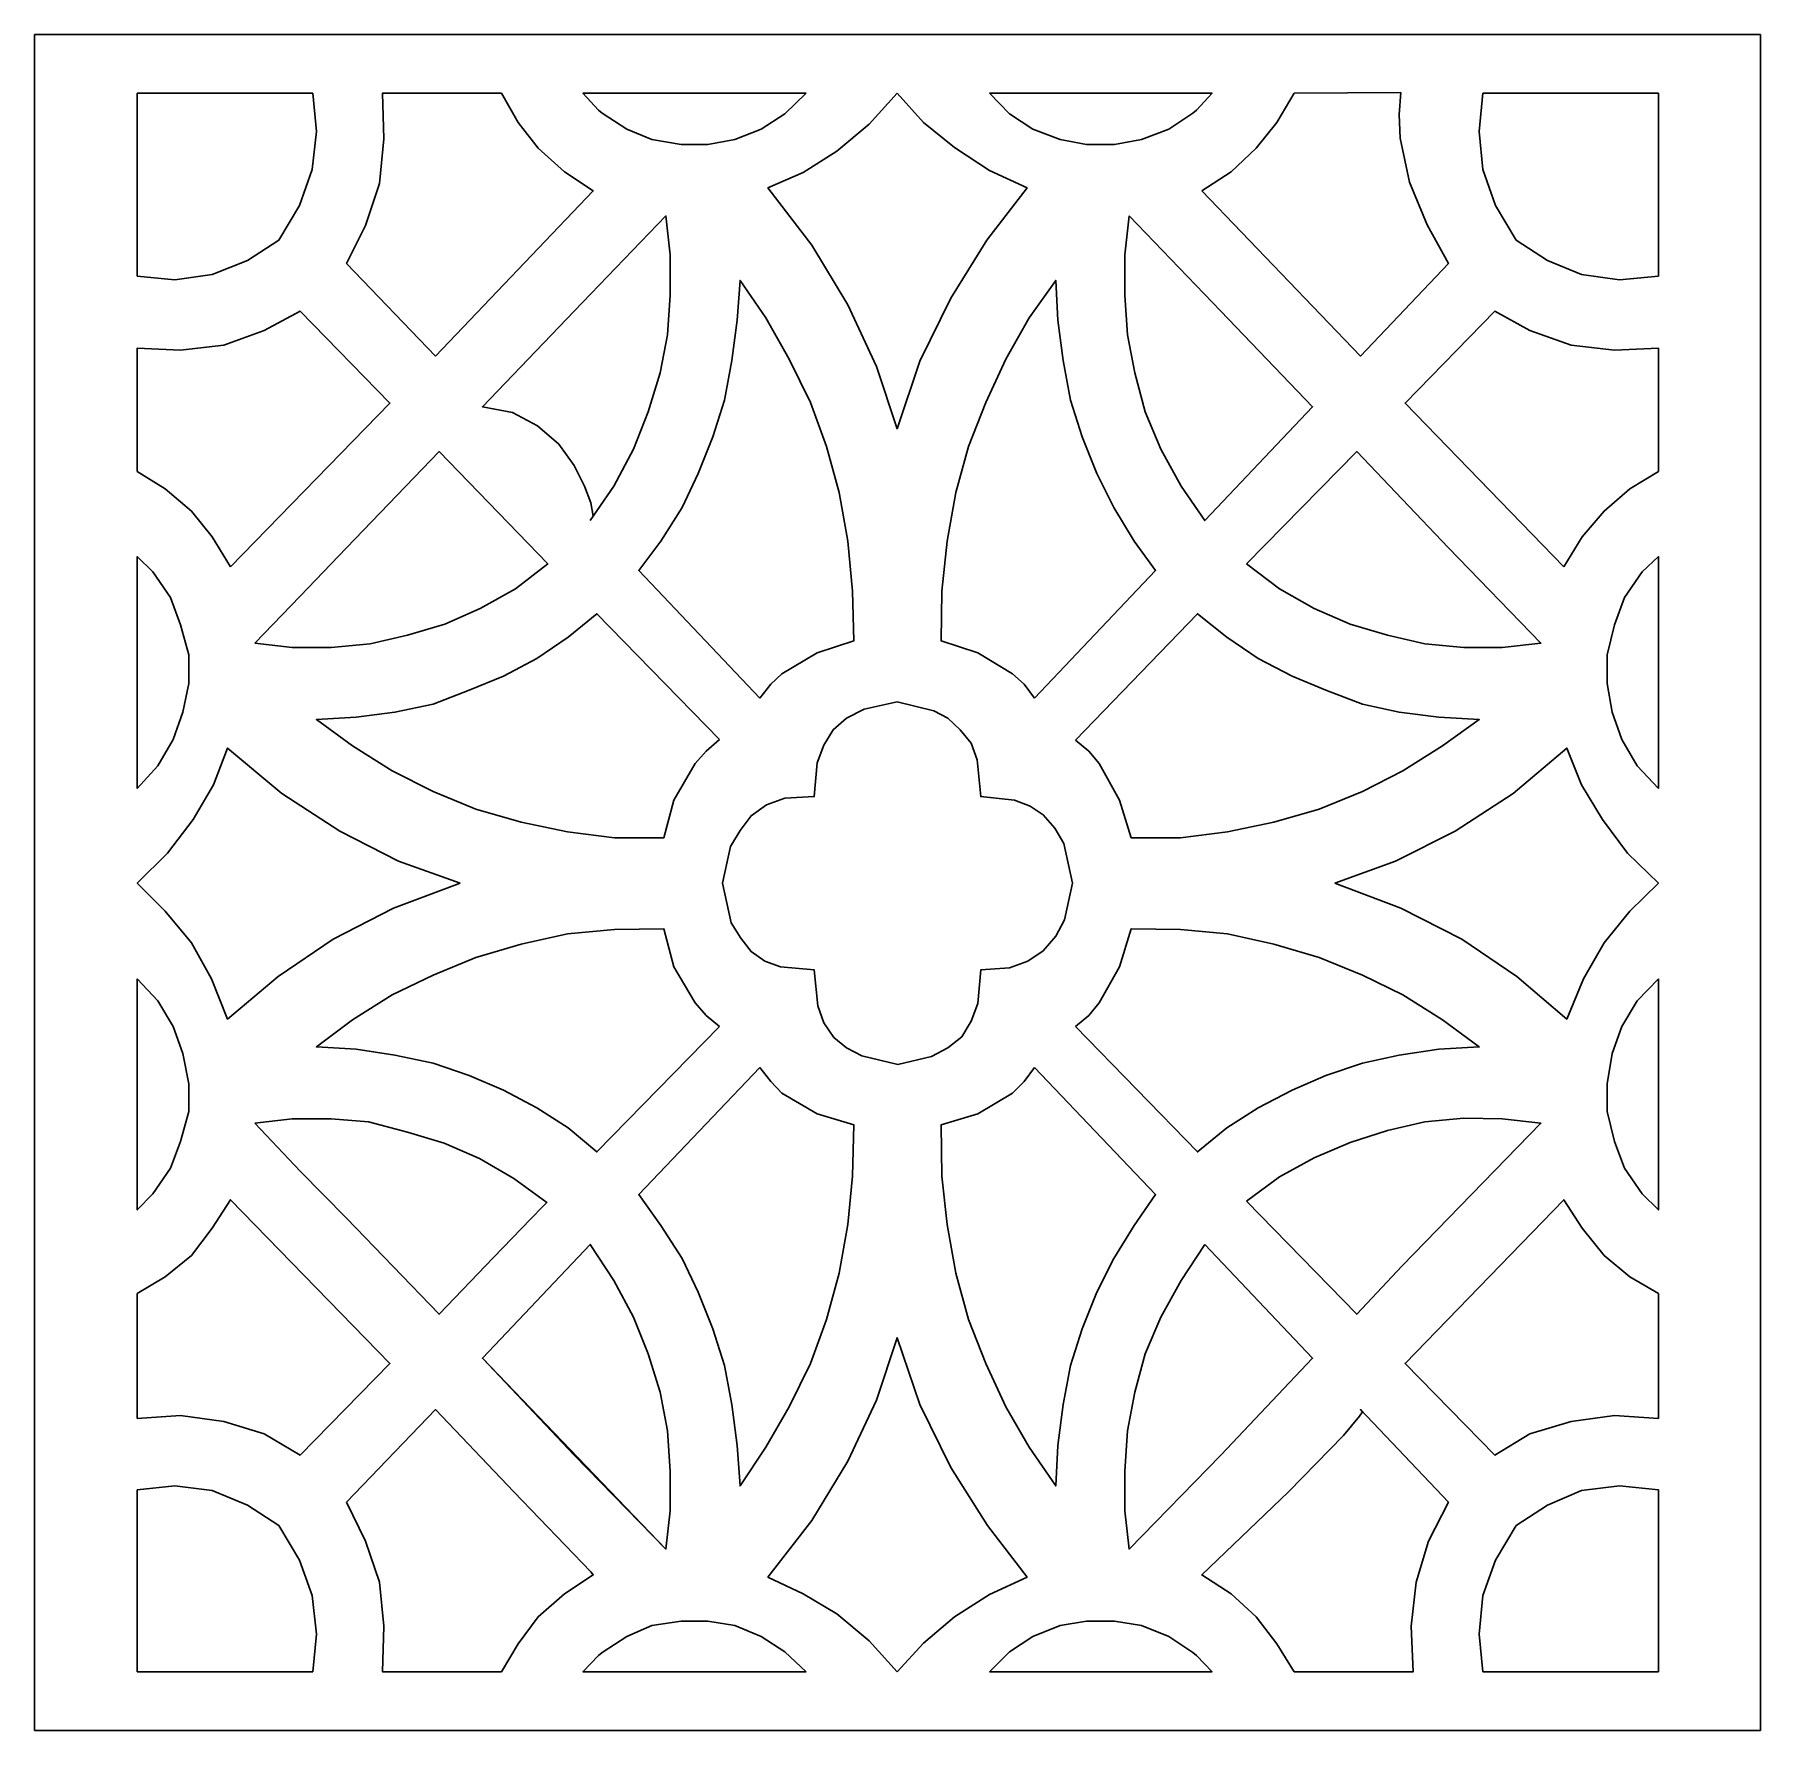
# Model space of a CAD drawing. Header units: centimetres. Extents: x -10.46 to -1.5, y 0.2 to 9.
import ezdxf

# ---------------------------------------------------------------- set-up
doc = ezdxf.new("R2010")
doc.units = ezdxf.units.CM
doc.header["$MEASUREMENT"] = 0
doc.layers.add('layer 1', color=7, linetype='Continuous')

msp = doc.modelspace()

# ---------------------------------------------------------------- linework, layer by layer
at = {"layer": 'layer 1', "lineweight": 30}
for points, knots in [([(-10.46001, 9.00077), (-10.46001, 9.00077), (-1.49954, 9.00077), (-1.49954, 9.00077), (-1.49954, 9.00077), (-1.49954, 9.00077), (-1.49954, 0.19656), (-1.49954, 0.19656), (-1.49954, 0.19656), (-1.49954, 0.19656), (-10.46001, 0.19656), (-10.46001, 0.19656), (-10.46001, 0.19656), (-10.46001, 0.19656), (-10.46001, 9.00077), (-10.46001, 9.00077)], [0, 0, 0, 0, 0.2, 0.2, 0.2, 0.2, 0.4, 0.4, 0.4, 0.4, 0.6, 0.6, 0.6, 0.6, 1, 1, 1, 1]), ([(-9.92643, 7.74684), (-9.92643, 7.74684), (-9.73205, 7.72778), (-9.73205, 7.72778), (-9.73205, 7.72778), (-9.73205, 7.72778), (-9.53767, 7.75446), (-9.53767, 7.75446), (-9.53767, 7.75446), (-9.53767, 7.75446), (-9.35472, 7.82688), (-9.35472, 7.82688), (-9.35472, 7.82688), (-9.35472, 7.82688), (-9.19084, 7.9336), (-9.19084, 7.9336), (-9.19084, 7.9336), (-9.19084, 7.9336), (-9.08412, 8.11272), (-9.08412, 8.11272), (-9.08412, 8.11272), (-9.08412, 8.11272), (-9.01933, 8.29948), (-9.01933, 8.29948), (-9.01933, 8.29948), (-9.01933, 8.29948), (-8.99645, 8.49767), (-8.99645, 8.49767), (-8.99645, 8.49767), (-8.99645, 8.49767), (-9.01551, 8.69586), (-9.01551, 8.69586), (-9.01551, 8.69586), (-9.01551, 8.69586), (-9.92643, 8.69586), (-9.92643, 8.69586), (-9.92643, 8.69586), (-9.92643, 8.69586), (-9.92643, 7.74684), (-9.92643, 7.74684)], [0, 0, 0, 0, 0.0909091, 0.0909091, 0.0909091, 0.0909091, 0.1818182, 0.1818182, 0.1818182, 0.1818182, 0.2727273, 0.2727273, 0.2727273, 0.2727273, 0.3636364, 0.3636364, 0.3636364, 0.3636364, 0.4545455, 0.4545455, 0.4545455, 0.4545455, 0.5454545, 0.5454545, 0.5454545, 0.5454545, 0.6363636, 0.6363636, 0.6363636, 0.6363636, 0.7272727, 0.7272727, 0.7272727, 0.7272727, 0.8181818, 0.8181818, 0.8181818, 0.8181818, 1, 1, 1, 1]), ([(-8.37902, 7.3314), (-8.37902, 7.3314), (-8.84019, 7.81163), (-8.84019, 7.81163), (-8.84019, 7.81163), (-8.84019, 7.81163), (-8.7411, 8.00982), (-8.7411, 8.00982), (-8.7411, 8.00982), (-8.7411, 8.00982), (-8.66868, 8.22707), (-8.66868, 8.22707), (-8.66868, 8.22707), (-8.66868, 8.22707), (-8.64581, 8.45956), (-8.64581, 8.45956), (-8.64581, 8.45956), (-8.64581, 8.45956), (-8.65344, 8.69586), (-8.65344, 8.69586), (-8.65344, 8.69586), (-8.65344, 8.69586), (-8.036, 8.69586), (-8.036, 8.69586), (-8.036, 8.69586), (-8.036, 8.69586), (-7.94834, 8.54341), (-7.94834, 8.54341), (-7.94834, 8.54341), (-7.94834, 8.54341), (-7.84543, 8.41001), (-7.84543, 8.41001), (-7.84543, 8.41001), (-7.84543, 8.41001), (-7.70822, 8.28805), (-7.70822, 8.28805), (-7.70822, 8.28805), (-7.70822, 8.28805), (-7.55958, 8.18895), (-7.55958, 8.18895), (-7.55958, 8.18895), (-7.55958, 8.18895), (-8.37902, 7.3314), (-8.37902, 7.3314)], [0, 0, 0, 0, 0.0833333, 0.0833333, 0.0833333, 0.0833333, 0.1666667, 0.1666667, 0.1666667, 0.1666667, 0.25, 0.25, 0.25, 0.25, 0.3333333, 0.3333333, 0.3333333, 0.3333333, 0.4166667, 0.4166667, 0.4166667, 0.4166667, 0.5, 0.5, 0.5, 0.5, 0.5833333, 0.5833333, 0.5833333, 0.5833333, 0.6666667, 0.6666667, 0.6666667, 0.6666667, 0.75, 0.75, 0.75, 0.75, 0.8333333, 0.8333333, 0.8333333, 0.8333333, 1, 1, 1, 1]), ([(-6.45429, 8.69586), (-6.45429, 8.69586), (-6.56482, 8.58914), (-6.56482, 8.58914), (-6.56482, 8.58914), (-6.56482, 8.58914), (-6.68678, 8.50911), (-6.68678, 8.50911), (-6.68678, 8.50911), (-6.68678, 8.50911), (-6.82399, 8.45575), (-6.82399, 8.45575), (-6.82399, 8.45575), (-6.82399, 8.45575), (-6.96501, 8.42907), (-6.96501, 8.42907), (-6.96501, 8.42907), (-6.96501, 8.42907), (-7.10222, 8.42907), (-7.10222, 8.42907), (-7.10222, 8.42907), (-7.10222, 8.42907), (-7.25467, 8.45575), (-7.25467, 8.45575), (-7.25467, 8.45575), (-7.25467, 8.45575), (-7.38426, 8.50911), (-7.38426, 8.50911), (-7.38426, 8.50911), (-7.38426, 8.50911), (-7.51384, 8.59296), (-7.51384, 8.59296), (-7.51384, 8.59296), (-7.51384, 8.59296), (-7.5329, 8.6082), (-7.5329, 8.6082), (-7.5329, 8.6082), (-7.5329, 8.6082), (-7.61294, 8.69586), (-7.61294, 8.69586), (-7.61294, 8.69586), (-7.61294, 8.69586), (-6.45429, 8.69586), (-6.45429, 8.69586)], [0, 0, 0, 0, 0.0833333, 0.0833333, 0.0833333, 0.0833333, 0.1666667, 0.1666667, 0.1666667, 0.1666667, 0.25, 0.25, 0.25, 0.25, 0.3333333, 0.3333333, 0.3333333, 0.3333333, 0.4166667, 0.4166667, 0.4166667, 0.4166667, 0.5, 0.5, 0.5, 0.5, 0.5833333, 0.5833333, 0.5833333, 0.5833333, 0.6666667, 0.6666667, 0.6666667, 0.6666667, 0.75, 0.75, 0.75, 0.75, 0.8333333, 0.8333333, 0.8333333, 0.8333333, 1, 1, 1, 1]), ([(-5.98168, 8.69586), (-5.98168, 8.69586), (-6.12651, 8.53579), (-6.12651, 8.53579), (-6.12651, 8.53579), (-6.12651, 8.53579), (-6.29421, 8.39477), (-6.29421, 8.39477), (-6.29421, 8.39477), (-6.29421, 8.39477), (-6.46954, 8.28424), (-6.46954, 8.28424), (-6.46954, 8.28424), (-6.46954, 8.28424), (-6.65248, 8.2042), (-6.65248, 8.2042), (-6.65248, 8.2042), (-6.65248, 8.2042), (-6.4238, 7.90691), (-6.4238, 7.90691), (-6.4238, 7.90691), (-6.4238, 7.90691), (-6.23704, 7.59819), (-6.23704, 7.59819), (-6.23704, 7.59819), (-6.23704, 7.59819), (-6.0884, 7.27804), (-6.0884, 7.27804), (-6.0884, 7.27804), (-6.0884, 7.27804), (-5.98168, 6.95407), (-5.98168, 6.95407), (-5.98168, 6.95407), (-5.98168, 6.95407), (-5.86353, 7.30472), (-5.86353, 7.30472), (-5.86353, 7.30472), (-5.86353, 7.30472), (-5.70345, 7.63249), (-5.70345, 7.63249), (-5.70345, 7.63249), (-5.70345, 7.63249), (-5.5167, 7.9336), (-5.5167, 7.9336), (-5.5167, 7.9336), (-5.5167, 7.9336), (-5.30707, 8.2042), (-5.30707, 8.2042), (-5.30707, 8.2042), (-5.30707, 8.2042), (-5.50145, 8.29567), (-5.50145, 8.29567), (-5.50145, 8.29567), (-5.50145, 8.29567), (-5.6844, 8.41383), (-5.6844, 8.41383), (-5.6844, 8.41383), (-5.6844, 8.41383), (-5.84447, 8.54341), (-5.84447, 8.54341), (-5.84447, 8.54341), (-5.84447, 8.54341), (-5.98168, 8.69586), (-5.98168, 8.69586)], [0, 0, 0, 0, 0.0588235, 0.0588235, 0.0588235, 0.0588235, 0.1176471, 0.1176471, 0.1176471, 0.1176471, 0.1764706, 0.1764706, 0.1764706, 0.1764706, 0.2352941, 0.2352941, 0.2352941, 0.2352941, 0.2941176, 0.2941176, 0.2941176, 0.2941176, 0.3529412, 0.3529412, 0.3529412, 0.3529412, 0.4117647, 0.4117647, 0.4117647, 0.4117647, 0.4705882, 0.4705882, 0.4705882, 0.4705882, 0.5294118, 0.5294118, 0.5294118, 0.5294118, 0.5882353, 0.5882353, 0.5882353, 0.5882353, 0.6470588, 0.6470588, 0.6470588, 0.6470588, 0.7058824, 0.7058824, 0.7058824, 0.7058824, 0.7647059, 0.7647059, 0.7647059, 0.7647059, 0.8235294, 0.8235294, 0.8235294, 0.8235294, 0.8823529, 0.8823529, 0.8823529, 0.8823529, 1, 1, 1, 1]), ([(-5.50145, 8.69586), (-5.50145, 8.69586), (-5.39854, 8.58914), (-5.39854, 8.58914), (-5.39854, 8.58914), (-5.39854, 8.58914), (-5.27658, 8.50911), (-5.27658, 8.50911), (-5.27658, 8.50911), (-5.27658, 8.50911), (-5.13556, 8.45575), (-5.13556, 8.45575), (-5.13556, 8.45575), (-5.13556, 8.45575), (-4.99835, 8.42907), (-4.99835, 8.42907), (-4.99835, 8.42907), (-4.99835, 8.42907), (-4.85352, 8.42907), (-4.85352, 8.42907), (-4.85352, 8.42907), (-4.85352, 8.42907), (-4.71251, 8.45575), (-4.71251, 8.45575), (-4.71251, 8.45575), (-4.71251, 8.45575), (-4.57148, 8.50911), (-4.57148, 8.50911), (-4.57148, 8.50911), (-4.57148, 8.50911), (-4.44571, 8.59296), (-4.44571, 8.59296), (-4.44571, 8.59296), (-4.44571, 8.59296), (-4.42665, 8.6082), (-4.42665, 8.6082), (-4.42665, 8.6082), (-4.42665, 8.6082), (-4.34661, 8.69586), (-4.34661, 8.69586), (-4.34661, 8.69586), (-4.34661, 8.69586), (-5.50145, 8.69586), (-5.50145, 8.69586)], [0, 0, 0, 0, 0.0833333, 0.0833333, 0.0833333, 0.0833333, 0.1666667, 0.1666667, 0.1666667, 0.1666667, 0.25, 0.25, 0.25, 0.25, 0.3333333, 0.3333333, 0.3333333, 0.3333333, 0.4166667, 0.4166667, 0.4166667, 0.4166667, 0.5, 0.5, 0.5, 0.5, 0.5833333, 0.5833333, 0.5833333, 0.5833333, 0.6666667, 0.6666667, 0.6666667, 0.6666667, 0.75, 0.75, 0.75, 0.75, 0.8333333, 0.8333333, 0.8333333, 0.8333333, 1, 1, 1, 1]), ([(-4.39997, 8.18895), (-4.39997, 8.18895), (-4.24752, 8.28805), (-4.24752, 8.28805), (-4.24752, 8.28805), (-4.24752, 8.28805), (-4.11793, 8.41001), (-4.11793, 8.41001), (-4.11793, 8.41001), (-4.11793, 8.41001), (-4.01121, 8.54341), (-4.01121, 8.54341), (-4.01121, 8.54341), (-4.01121, 8.54341), (-3.91974, 8.69586), (-3.91974, 8.69586), (-3.91974, 8.69586), (-3.91974, 8.69586), (-3.3671, 8.69967), (-3.3671, 8.69967), (-3.3671, 8.69967), (-3.3671, 8.69967), (-3.37472, 8.58534), (-3.37472, 8.58534), (-3.37472, 8.58534), (-3.37472, 8.58534), (-3.37091, 8.46337), (-3.37091, 8.46337), (-3.37091, 8.46337), (-3.37091, 8.46337), (-3.32136, 8.23469), (-3.32136, 8.23469), (-3.32136, 8.23469), (-3.32136, 8.23469), (-3.22989, 8.01363), (-3.22989, 8.01363), (-3.22989, 8.01363), (-3.22989, 8.01363), (-3.11936, 7.81163), (-3.11936, 7.81163), (-3.11936, 7.81163), (-3.11936, 7.81163), (-3.57672, 7.3314), (-3.57672, 7.3314), (-3.57672, 7.3314), (-3.57672, 7.3314), (-4.39997, 8.18895), (-4.39997, 8.18895)], [0, 0, 0, 0, 0.0769231, 0.0769231, 0.0769231, 0.0769231, 0.1538462, 0.1538462, 0.1538462, 0.1538462, 0.2307692, 0.2307692, 0.2307692, 0.2307692, 0.3076923, 0.3076923, 0.3076923, 0.3076923, 0.3846154, 0.3846154, 0.3846154, 0.3846154, 0.4615385, 0.4615385, 0.4615385, 0.4615385, 0.5384615, 0.5384615, 0.5384615, 0.5384615, 0.6153846, 0.6153846, 0.6153846, 0.6153846, 0.6923077, 0.6923077, 0.6923077, 0.6923077, 0.7692308, 0.7692308, 0.7692308, 0.7692308, 0.8461538, 0.8461538, 0.8461538, 0.8461538, 1, 1, 1, 1]), ([(-2.94022, 8.69586), (-2.94022, 8.69586), (-2.95928, 8.49767), (-2.95928, 8.49767), (-2.95928, 8.49767), (-2.95928, 8.49767), (-2.94022, 8.29948), (-2.94022, 8.29948), (-2.94022, 8.29948), (-2.94022, 8.29948), (-2.87543, 8.11272), (-2.87543, 8.11272), (-2.87543, 8.11272), (-2.87543, 8.11272), (-2.76871, 7.9336), (-2.76871, 7.9336), (-2.76871, 7.9336), (-2.76871, 7.9336), (-2.60483, 7.82688), (-2.60483, 7.82688), (-2.60483, 7.82688), (-2.60483, 7.82688), (-2.42951, 7.75446), (-2.42951, 7.75446), (-2.42951, 7.75446), (-2.42951, 7.75446), (-2.23131, 7.72778), (-2.23131, 7.72778), (-2.23131, 7.72778), (-2.23131, 7.72778), (-2.02931, 7.74684), (-2.02931, 7.74684), (-2.02931, 7.74684), (-2.02931, 7.74684), (-2.02931, 8.69586), (-2.02931, 8.69586), (-2.02931, 8.69586), (-2.02931, 8.69586), (-2.94022, 8.69586), (-2.94022, 8.69586)], [0, 0, 0, 0, 0.0909091, 0.0909091, 0.0909091, 0.0909091, 0.1818182, 0.1818182, 0.1818182, 0.1818182, 0.2727273, 0.2727273, 0.2727273, 0.2727273, 0.3636364, 0.3636364, 0.3636364, 0.3636364, 0.4545455, 0.4545455, 0.4545455, 0.4545455, 0.5454545, 0.5454545, 0.5454545, 0.5454545, 0.6363636, 0.6363636, 0.6363636, 0.6363636, 0.7272727, 0.7272727, 0.7272727, 0.7272727, 0.8181818, 0.8181818, 0.8181818, 0.8181818, 1, 1, 1, 1]), ([(-7.57482, 6.47766), (-7.57482, 6.47766), (-7.45286, 6.65679), (-7.45286, 6.65679), (-7.45286, 6.65679), (-7.45286, 6.65679), (-7.34996, 6.84736), (-7.34996, 6.84736), (-7.34996, 6.84736), (-7.34996, 6.84736), (-7.27373, 7.04174), (-7.27373, 7.04174), (-7.27373, 7.04174), (-7.27373, 7.04174), (-7.21275, 7.24374), (-7.21275, 7.24374), (-7.21275, 7.24374), (-7.21275, 7.24374), (-7.17463, 7.44193), (-7.17463, 7.44193), (-7.17463, 7.44193), (-7.17463, 7.44193), (-7.15939, 7.64774), (-7.15939, 7.64774), (-7.15939, 7.64774), (-7.15939, 7.64774), (-7.15939, 7.85737), (-7.15939, 7.85737), (-7.15939, 7.85737), (-7.15939, 7.85737), (-7.18226, 8.05937), (-7.18226, 8.05937), (-7.18226, 8.05937), (-7.18226, 8.05937), (-7.65868, 7.5639), (-7.65868, 7.5639), (-7.65868, 7.5639), (-7.65868, 7.5639), (-8.13509, 7.06842), (-8.13509, 7.06842), (-8.13509, 7.06842), (-8.13509, 7.06842), (-7.97883, 7.03793), (-7.97883, 7.03793), (-7.97883, 7.03793), (-7.97883, 7.03793), (-7.84924, 6.96932), (-7.84924, 6.96932), (-7.84924, 6.96932), (-7.84924, 6.96932), (-7.73872, 6.87404), (-7.73872, 6.87404), (-7.73872, 6.87404), (-7.73872, 6.87404), (-7.65868, 6.76351), (-7.65868, 6.76351), (-7.65868, 6.76351), (-7.65868, 6.76351), (-7.60531, 6.65679), (-7.60531, 6.65679), (-7.60531, 6.65679), (-7.60531, 6.65679), (-7.57101, 6.56913), (-7.57101, 6.56913), (-7.57101, 6.56913), (-7.57101, 6.56913), (-7.55958, 6.50053), (-7.55958, 6.50053), (-7.55958, 6.50053), (-7.55958, 6.50053), (-7.57482, 6.47766), (-7.57482, 6.47766)], [0, 0, 0, 0, 0.0526316, 0.0526316, 0.0526316, 0.0526316, 0.1052632, 0.1052632, 0.1052632, 0.1052632, 0.1578947, 0.1578947, 0.1578947, 0.1578947, 0.2105263, 0.2105263, 0.2105263, 0.2105263, 0.2631579, 0.2631579, 0.2631579, 0.2631579, 0.3157895, 0.3157895, 0.3157895, 0.3157895, 0.3684211, 0.3684211, 0.3684211, 0.3684211, 0.4210526, 0.4210526, 0.4210526, 0.4210526, 0.4736842, 0.4736842, 0.4736842, 0.4736842, 0.5263158, 0.5263158, 0.5263158, 0.5263158, 0.5789474, 0.5789474, 0.5789474, 0.5789474, 0.6315789, 0.6315789, 0.6315789, 0.6315789, 0.6842105, 0.6842105, 0.6842105, 0.6842105, 0.7368421, 0.7368421, 0.7368421, 0.7368421, 0.7894737, 0.7894737, 0.7894737, 0.7894737, 0.8421053, 0.8421053, 0.8421053, 0.8421053, 0.8947368, 0.8947368, 0.8947368, 0.8947368, 1, 1, 1, 1]), ([(-4.77729, 8.05937), (-4.77729, 8.05937), (-4.80016, 7.85737), (-4.80016, 7.85737), (-4.80016, 7.85737), (-4.80016, 7.85737), (-4.80016, 7.64774), (-4.80016, 7.64774), (-4.80016, 7.64774), (-4.80016, 7.64774), (-4.78492, 7.44193), (-4.78492, 7.44193), (-4.78492, 7.44193), (-4.78492, 7.44193), (-4.7468, 7.24374), (-4.7468, 7.24374), (-4.7468, 7.24374), (-4.7468, 7.24374), (-4.69345, 7.04174), (-4.69345, 7.04174), (-4.69345, 7.04174), (-4.69345, 7.04174), (-4.61341, 6.84736), (-4.61341, 6.84736), (-4.61341, 6.84736), (-4.61341, 6.84736), (-4.50669, 6.65679), (-4.50669, 6.65679), (-4.50669, 6.65679), (-4.50669, 6.65679), (-4.38473, 6.47766), (-4.38473, 6.47766), (-4.38473, 6.47766), (-4.38473, 6.47766), (-3.82446, 7.06842), (-3.82446, 7.06842), (-3.82446, 7.06842), (-3.82446, 7.06842), (-4.30087, 7.5639), (-4.30087, 7.5639), (-4.30087, 7.5639), (-4.30087, 7.5639), (-4.77729, 8.05937), (-4.77729, 8.05937)], [0, 0, 0, 0, 0.0833333, 0.0833333, 0.0833333, 0.0833333, 0.1666667, 0.1666667, 0.1666667, 0.1666667, 0.25, 0.25, 0.25, 0.25, 0.3333333, 0.3333333, 0.3333333, 0.3333333, 0.4166667, 0.4166667, 0.4166667, 0.4166667, 0.5, 0.5, 0.5, 0.5, 0.5833333, 0.5833333, 0.5833333, 0.5833333, 0.6666667, 0.6666667, 0.6666667, 0.6666667, 0.75, 0.75, 0.75, 0.75, 0.8333333, 0.8333333, 0.8333333, 0.8333333, 1, 1, 1, 1]), ([(-6.6944, 5.55531), (-6.6944, 5.55531), (-6.63723, 5.62773), (-6.63723, 5.62773), (-6.63723, 5.62773), (-6.63723, 5.62773), (-6.58007, 5.68109), (-6.58007, 5.68109), (-6.58007, 5.68109), (-6.58007, 5.68109), (-6.39712, 5.79161), (-6.39712, 5.79161), (-6.39712, 5.79161), (-6.39712, 5.79161), (-6.20655, 5.8526), (-6.20655, 5.8526), (-6.20655, 5.8526), (-6.20655, 5.8526), (-6.21417, 6.11177), (-6.21417, 6.11177), (-6.21417, 6.11177), (-6.21417, 6.11177), (-6.23704, 6.37094), (-6.23704, 6.37094), (-6.23704, 6.37094), (-6.23704, 6.37094), (-6.28278, 6.62249), (-6.28278, 6.62249), (-6.28278, 6.62249), (-6.28278, 6.62249), (-6.34757, 6.8626), (-6.34757, 6.8626), (-6.34757, 6.8626), (-6.34757, 6.8626), (-6.43142, 7.09128), (-6.43142, 7.09128), (-6.43142, 7.09128), (-6.43142, 7.09128), (-6.54195, 7.31616), (-6.54195, 7.31616), (-6.54195, 7.31616), (-6.54195, 7.31616), (-6.66391, 7.52959), (-6.66391, 7.52959), (-6.66391, 7.52959), (-6.66391, 7.52959), (-6.79731, 7.72397), (-6.79731, 7.72397), (-6.79731, 7.72397), (-6.79731, 7.72397), (-6.81256, 7.51816), (-6.81256, 7.51816), (-6.81256, 7.51816), (-6.81256, 7.51816), (-6.83924, 7.30853), (-6.83924, 7.30853), (-6.83924, 7.30853), (-6.83924, 7.30853), (-6.87735, 7.10272), (-6.87735, 7.10272), (-6.87735, 7.10272), (-6.87735, 7.10272), (-6.93833, 6.91215), (-6.93833, 6.91215), (-6.93833, 6.91215), (-6.93833, 6.91215), (-7.01456, 6.72158), (-7.01456, 6.72158), (-7.01456, 6.72158), (-7.01456, 6.72158), (-7.0984, 6.54626), (-7.0984, 6.54626), (-7.0984, 6.54626), (-7.0984, 6.54626), (-7.20894, 6.37094), (-7.20894, 6.37094), (-7.20894, 6.37094), (-7.20894, 6.37094), (-7.32328, 6.21849), (-7.32328, 6.21849), (-7.32328, 6.21849), (-7.32328, 6.21849), (-6.6944, 5.55531), (-6.6944, 5.55531)], [0, 0, 0, 0, 0.0454545, 0.0454545, 0.0454545, 0.0454545, 0.0909091, 0.0909091, 0.0909091, 0.0909091, 0.1363636, 0.1363636, 0.1363636, 0.1363636, 0.1818182, 0.1818182, 0.1818182, 0.1818182, 0.2272727, 0.2272727, 0.2272727, 0.2272727, 0.2727273, 0.2727273, 0.2727273, 0.2727273, 0.3181818, 0.3181818, 0.3181818, 0.3181818, 0.3636364, 0.3636364, 0.3636364, 0.3636364, 0.4090909, 0.4090909, 0.4090909, 0.4090909, 0.4545455, 0.4545455, 0.4545455, 0.4545455, 0.5, 0.5, 0.5, 0.5, 0.5454545, 0.5454545, 0.5454545, 0.5454545, 0.5909091, 0.5909091, 0.5909091, 0.5909091, 0.6363636, 0.6363636, 0.6363636, 0.6363636, 0.6818182, 0.6818182, 0.6818182, 0.6818182, 0.7272727, 0.7272727, 0.7272727, 0.7272727, 0.7727273, 0.7727273, 0.7727273, 0.7727273, 0.8181818, 0.8181818, 0.8181818, 0.8181818, 0.8636364, 0.8636364, 0.8636364, 0.8636364, 0.9090909, 0.9090909, 0.9090909, 0.9090909, 1, 1, 1, 1]), ([(-5.26896, 5.55531), (-5.26896, 5.55531), (-5.32232, 5.62773), (-5.32232, 5.62773), (-5.32232, 5.62773), (-5.32232, 5.62773), (-5.3833, 5.68109), (-5.3833, 5.68109), (-5.3833, 5.68109), (-5.3833, 5.68109), (-5.56244, 5.79161), (-5.56244, 5.79161), (-5.56244, 5.79161), (-5.56244, 5.79161), (-5.753, 5.8526), (-5.753, 5.8526), (-5.753, 5.8526), (-5.753, 5.8526), (-5.74919, 6.11177), (-5.74919, 6.11177), (-5.74919, 6.11177), (-5.74919, 6.11177), (-5.72251, 6.37094), (-5.72251, 6.37094), (-5.72251, 6.37094), (-5.72251, 6.37094), (-5.67677, 6.62249), (-5.67677, 6.62249), (-5.67677, 6.62249), (-5.67677, 6.62249), (-5.61198, 6.8626), (-5.61198, 6.8626), (-5.61198, 6.8626), (-5.61198, 6.8626), (-5.52051, 7.09128), (-5.52051, 7.09128), (-5.52051, 7.09128), (-5.52051, 7.09128), (-5.4176, 7.31616), (-5.4176, 7.31616), (-5.4176, 7.31616), (-5.4176, 7.31616), (-5.29564, 7.52959), (-5.29564, 7.52959), (-5.29564, 7.52959), (-5.29564, 7.52959), (-5.15843, 7.72397), (-5.15843, 7.72397), (-5.15843, 7.72397), (-5.15843, 7.72397), (-5.14699, 7.51816), (-5.14699, 7.51816), (-5.14699, 7.51816), (-5.14699, 7.51816), (-5.12031, 7.30853), (-5.12031, 7.30853), (-5.12031, 7.30853), (-5.12031, 7.30853), (-5.08221, 7.10272), (-5.08221, 7.10272), (-5.08221, 7.10272), (-5.08221, 7.10272), (-5.02123, 6.91215), (-5.02123, 6.91215), (-5.02123, 6.91215), (-5.02123, 6.91215), (-4.945, 6.72158), (-4.945, 6.72158), (-4.945, 6.72158), (-4.945, 6.72158), (-4.85733, 6.54626), (-4.85733, 6.54626), (-4.85733, 6.54626), (-4.85733, 6.54626), (-4.75061, 6.37094), (-4.75061, 6.37094), (-4.75061, 6.37094), (-4.75061, 6.37094), (-4.64008, 6.21849), (-4.64008, 6.21849), (-4.64008, 6.21849), (-4.64008, 6.21849), (-5.26896, 5.55531), (-5.26896, 5.55531)], [0, 0, 0, 0, 0.0454545, 0.0454545, 0.0454545, 0.0454545, 0.0909091, 0.0909091, 0.0909091, 0.0909091, 0.1363636, 0.1363636, 0.1363636, 0.1363636, 0.1818182, 0.1818182, 0.1818182, 0.1818182, 0.2272727, 0.2272727, 0.2272727, 0.2272727, 0.2727273, 0.2727273, 0.2727273, 0.2727273, 0.3181818, 0.3181818, 0.3181818, 0.3181818, 0.3636364, 0.3636364, 0.3636364, 0.3636364, 0.4090909, 0.4090909, 0.4090909, 0.4090909, 0.4545455, 0.4545455, 0.4545455, 0.4545455, 0.5, 0.5, 0.5, 0.5, 0.5454545, 0.5454545, 0.5454545, 0.5454545, 0.5909091, 0.5909091, 0.5909091, 0.5909091, 0.6363636, 0.6363636, 0.6363636, 0.6363636, 0.6818182, 0.6818182, 0.6818182, 0.6818182, 0.7272727, 0.7272727, 0.7272727, 0.7272727, 0.7727273, 0.7727273, 0.7727273, 0.7727273, 0.8181818, 0.8181818, 0.8181818, 0.8181818, 0.8636364, 0.8636364, 0.8636364, 0.8636364, 0.9090909, 0.9090909, 0.9090909, 0.9090909, 1, 1, 1, 1]), ([(-9.44239, 6.23754), (-9.44239, 6.23754), (-9.53767, 6.39381), (-9.53767, 6.39381), (-9.53767, 6.39381), (-9.53767, 6.39381), (-9.64438, 6.52721), (-9.64438, 6.52721), (-9.64438, 6.52721), (-9.64438, 6.52721), (-9.78159, 6.64154), (-9.78159, 6.64154), (-9.78159, 6.64154), (-9.78159, 6.64154), (-9.92643, 6.73302), (-9.92643, 6.73302), (-9.92643, 6.73302), (-9.92643, 6.73302), (-9.92643, 7.37332), (-9.92643, 7.37332), (-9.92643, 7.37332), (-9.92643, 7.37332), (-9.70156, 7.36189), (-9.70156, 7.36189), (-9.70156, 7.36189), (-9.70156, 7.36189), (-9.47669, 7.38857), (-9.47669, 7.38857), (-9.47669, 7.38857), (-9.47669, 7.38857), (-9.26707, 7.4648), (-9.26707, 7.4648), (-9.26707, 7.4648), (-9.26707, 7.4648), (-9.08031, 7.5639), (-9.08031, 7.5639), (-9.08031, 7.5639), (-9.08031, 7.5639), (-8.61532, 7.08749), (-8.61532, 7.08749), (-8.61532, 7.08749), (-8.61532, 7.08749), (-9.44239, 6.23754), (-9.44239, 6.23754)], [0, 0, 0, 0, 0.0833333, 0.0833333, 0.0833333, 0.0833333, 0.1666667, 0.1666667, 0.1666667, 0.1666667, 0.25, 0.25, 0.25, 0.25, 0.3333333, 0.3333333, 0.3333333, 0.3333333, 0.4166667, 0.4166667, 0.4166667, 0.4166667, 0.5, 0.5, 0.5, 0.5, 0.5833333, 0.5833333, 0.5833333, 0.5833333, 0.6666667, 0.6666667, 0.6666667, 0.6666667, 0.75, 0.75, 0.75, 0.75, 0.8333333, 0.8333333, 0.8333333, 0.8333333, 1, 1, 1, 1]), ([(-2.52098, 6.23754), (-2.52098, 6.23754), (-2.4257, 6.39381), (-2.4257, 6.39381), (-2.4257, 6.39381), (-2.4257, 6.39381), (-2.31135, 6.52721), (-2.31135, 6.52721), (-2.31135, 6.52721), (-2.31135, 6.52721), (-2.17796, 6.64154), (-2.17796, 6.64154), (-2.17796, 6.64154), (-2.17796, 6.64154), (-2.02931, 6.73302), (-2.02931, 6.73302), (-2.02931, 6.73302), (-2.02931, 6.73302), (-2.02931, 7.37332), (-2.02931, 7.37332), (-2.02931, 7.37332), (-2.02931, 7.37332), (-2.25799, 7.36189), (-2.25799, 7.36189), (-2.25799, 7.36189), (-2.25799, 7.36189), (-2.48286, 7.38857), (-2.48286, 7.38857), (-2.48286, 7.38857), (-2.48286, 7.38857), (-2.6963, 7.4648), (-2.6963, 7.4648), (-2.6963, 7.4648), (-2.6963, 7.4648), (-2.87924, 7.5639), (-2.87924, 7.5639), (-2.87924, 7.5639), (-2.87924, 7.5639), (-3.34423, 7.08749), (-3.34423, 7.08749), (-3.34423, 7.08749), (-3.34423, 7.08749), (-2.52098, 6.23754), (-2.52098, 6.23754)], [0, 0, 0, 0, 0.0833333, 0.0833333, 0.0833333, 0.0833333, 0.1666667, 0.1666667, 0.1666667, 0.1666667, 0.25, 0.25, 0.25, 0.25, 0.3333333, 0.3333333, 0.3333333, 0.3333333, 0.4166667, 0.4166667, 0.4166667, 0.4166667, 0.5, 0.5, 0.5, 0.5, 0.5833333, 0.5833333, 0.5833333, 0.5833333, 0.6666667, 0.6666667, 0.6666667, 0.6666667, 0.75, 0.75, 0.75, 0.75, 0.8333333, 0.8333333, 0.8333333, 0.8333333, 1, 1, 1, 1]), ([(-9.31661, 5.84116), (-9.31661, 5.84116), (-9.12223, 5.8183), (-9.12223, 5.8183), (-9.12223, 5.8183), (-9.12223, 5.8183), (-8.92023, 5.8183), (-8.92023, 5.8183), (-8.92023, 5.8183), (-8.92023, 5.8183), (-8.71823, 5.83735), (-8.71823, 5.83735), (-8.71823, 5.83735), (-8.71823, 5.83735), (-8.52385, 5.88309), (-8.52385, 5.88309), (-8.52385, 5.88309), (-8.52385, 5.88309), (-8.32947, 5.94026), (-8.32947, 5.94026), (-8.32947, 5.94026), (-8.32947, 5.94026), (-8.14652, 6.0203), (-8.14652, 6.0203), (-8.14652, 6.0203), (-8.14652, 6.0203), (-7.96358, 6.1232), (-7.96358, 6.1232), (-7.96358, 6.1232), (-7.96358, 6.1232), (-7.79588, 6.25279), (-7.79588, 6.25279), (-7.79588, 6.25279), (-7.79588, 6.25279), (-8.35996, 6.83593), (-8.35996, 6.83593), (-8.35996, 6.83593), (-8.35996, 6.83593), (-8.84019, 6.33664), (-8.84019, 6.33664), (-8.84019, 6.33664), (-8.84019, 6.33664), (-9.08031, 6.08509), (-9.08031, 6.08509), (-9.08031, 6.08509), (-9.08031, 6.08509), (-9.31661, 5.84116), (-9.31661, 5.84116)], [0, 0, 0, 0, 0.0769231, 0.0769231, 0.0769231, 0.0769231, 0.1538462, 0.1538462, 0.1538462, 0.1538462, 0.2307692, 0.2307692, 0.2307692, 0.2307692, 0.3076923, 0.3076923, 0.3076923, 0.3076923, 0.3846154, 0.3846154, 0.3846154, 0.3846154, 0.4615385, 0.4615385, 0.4615385, 0.4615385, 0.5384615, 0.5384615, 0.5384615, 0.5384615, 0.6153846, 0.6153846, 0.6153846, 0.6153846, 0.6923077, 0.6923077, 0.6923077, 0.6923077, 0.7692308, 0.7692308, 0.7692308, 0.7692308, 0.8461538, 0.8461538, 0.8461538, 0.8461538, 1, 1, 1, 1]), ([(-4.16748, 6.25279), (-4.16748, 6.25279), (-3.99597, 6.1232), (-3.99597, 6.1232), (-3.99597, 6.1232), (-3.99597, 6.1232), (-3.81683, 6.0203), (-3.81683, 6.0203), (-3.81683, 6.0203), (-3.81683, 6.0203), (-3.63008, 5.94026), (-3.63008, 5.94026), (-3.63008, 5.94026), (-3.63008, 5.94026), (-3.4357, 5.88309), (-3.4357, 5.88309), (-3.4357, 5.88309), (-3.4357, 5.88309), (-3.24132, 5.83735), (-3.24132, 5.83735), (-3.24132, 5.83735), (-3.24132, 5.83735), (-3.03932, 5.8183), (-3.03932, 5.8183), (-3.03932, 5.8183), (-3.03932, 5.8183), (-2.84113, 5.8183), (-2.84113, 5.8183), (-2.84113, 5.8183), (-2.84113, 5.8183), (-2.63913, 5.84116), (-2.63913, 5.84116), (-2.63913, 5.84116), (-2.63913, 5.84116), (-3.11936, 6.33664), (-3.11936, 6.33664), (-3.11936, 6.33664), (-3.11936, 6.33664), (-3.35947, 6.58819), (-3.35947, 6.58819), (-3.35947, 6.58819), (-3.35947, 6.58819), (-3.59578, 6.83593), (-3.59578, 6.83593), (-3.59578, 6.83593), (-3.59578, 6.83593), (-4.16748, 6.25279), (-4.16748, 6.25279)], [0, 0, 0, 0, 0.0769231, 0.0769231, 0.0769231, 0.0769231, 0.1538462, 0.1538462, 0.1538462, 0.1538462, 0.2307692, 0.2307692, 0.2307692, 0.2307692, 0.3076923, 0.3076923, 0.3076923, 0.3076923, 0.3846154, 0.3846154, 0.3846154, 0.3846154, 0.4615385, 0.4615385, 0.4615385, 0.4615385, 0.5384615, 0.5384615, 0.5384615, 0.5384615, 0.6153846, 0.6153846, 0.6153846, 0.6153846, 0.6923077, 0.6923077, 0.6923077, 0.6923077, 0.7692308, 0.7692308, 0.7692308, 0.7692308, 0.8461538, 0.8461538, 0.8461538, 0.8461538, 1, 1, 1, 1]), ([(-9.92643, 5.08652), (-9.92643, 5.08652), (-9.81971, 5.20467), (-9.81971, 5.20467), (-9.81971, 5.20467), (-9.81971, 5.20467), (-9.73967, 5.34188), (-9.73967, 5.34188), (-9.73967, 5.34188), (-9.73967, 5.34188), (-9.69012, 5.48289), (-9.69012, 5.48289), (-9.69012, 5.48289), (-9.69012, 5.48289), (-9.65963, 5.63154), (-9.65963, 5.63154), (-9.65963, 5.63154), (-9.65963, 5.63154), (-9.65963, 5.78018), (-9.65963, 5.78018), (-9.65963, 5.78018), (-9.65963, 5.78018), (-9.70156, 5.93645), (-9.70156, 5.93645), (-9.70156, 5.93645), (-9.70156, 5.93645), (-9.75491, 6.07747), (-9.75491, 6.07747), (-9.75491, 6.07747), (-9.75491, 6.07747), (-9.84639, 6.21086), (-9.84639, 6.21086), (-9.84639, 6.21086), (-9.84639, 6.21086), (-9.92643, 6.2909), (-9.92643, 6.2909), (-9.92643, 6.2909), (-9.92643, 6.2909), (-9.92643, 5.08652), (-9.92643, 5.08652)], [0, 0, 0, 0, 0.0909091, 0.0909091, 0.0909091, 0.0909091, 0.1818182, 0.1818182, 0.1818182, 0.1818182, 0.2727273, 0.2727273, 0.2727273, 0.2727273, 0.3636364, 0.3636364, 0.3636364, 0.3636364, 0.4545455, 0.4545455, 0.4545455, 0.4545455, 0.5454545, 0.5454545, 0.5454545, 0.5454545, 0.6363636, 0.6363636, 0.6363636, 0.6363636, 0.7272727, 0.7272727, 0.7272727, 0.7272727, 0.8181818, 0.8181818, 0.8181818, 0.8181818, 1, 1, 1, 1]), ([(-2.02931, 5.08652), (-2.02931, 5.08652), (-2.13984, 5.20467), (-2.13984, 5.20467), (-2.13984, 5.20467), (-2.13984, 5.20467), (-2.21988, 5.34188), (-2.21988, 5.34188), (-2.21988, 5.34188), (-2.21988, 5.34188), (-2.26943, 5.48289), (-2.26943, 5.48289), (-2.26943, 5.48289), (-2.26943, 5.48289), (-2.29611, 5.63154), (-2.29611, 5.63154), (-2.29611, 5.63154), (-2.29611, 5.63154), (-2.29611, 5.78018), (-2.29611, 5.78018), (-2.29611, 5.78018), (-2.29611, 5.78018), (-2.25799, 5.93645), (-2.25799, 5.93645), (-2.25799, 5.93645), (-2.25799, 5.93645), (-2.20464, 6.07747), (-2.20464, 6.07747), (-2.20464, 6.07747), (-2.20464, 6.07747), (-2.11316, 6.21086), (-2.11316, 6.21086), (-2.11316, 6.21086), (-2.11316, 6.21086), (-2.02931, 6.2909), (-2.02931, 6.2909), (-2.02931, 6.2909), (-2.02931, 6.2909), (-2.02931, 5.08652), (-2.02931, 5.08652)], [0, 0, 0, 0, 0.0909091, 0.0909091, 0.0909091, 0.0909091, 0.1818182, 0.1818182, 0.1818182, 0.1818182, 0.2727273, 0.2727273, 0.2727273, 0.2727273, 0.3636364, 0.3636364, 0.3636364, 0.3636364, 0.4545455, 0.4545455, 0.4545455, 0.4545455, 0.5454545, 0.5454545, 0.5454545, 0.5454545, 0.6363636, 0.6363636, 0.6363636, 0.6363636, 0.7272727, 0.7272727, 0.7272727, 0.7272727, 0.8181818, 0.8181818, 0.8181818, 0.8181818, 1, 1, 1, 1]), ([(-6.90403, 5.34188), (-6.90403, 5.34188), (-6.97263, 5.28089), (-6.97263, 5.28089), (-6.97263, 5.28089), (-6.97263, 5.28089), (-7.0298, 5.2161), (-7.0298, 5.2161), (-7.0298, 5.2161), (-7.0298, 5.2161), (-7.14033, 5.02553), (-7.14033, 5.02553), (-7.14033, 5.02553), (-7.14033, 5.02553), (-7.19369, 4.83116), (-7.19369, 4.83116), (-7.19369, 4.83116), (-7.19369, 4.83116), (-7.44905, 4.83116), (-7.44905, 4.83116), (-7.44905, 4.83116), (-7.44905, 4.83116), (-7.69298, 4.86165), (-7.69298, 4.86165), (-7.69298, 4.86165), (-7.69298, 4.86165), (-7.93309, 4.91119), (-7.93309, 4.91119), (-7.93309, 4.91119), (-7.93309, 4.91119), (-8.1694, 4.9798), (-8.1694, 4.9798), (-8.1694, 4.9798), (-8.1694, 4.9798), (-8.39046, 5.07127), (-8.39046, 5.07127), (-8.39046, 5.07127), (-8.39046, 5.07127), (-8.60389, 5.17799), (-8.60389, 5.17799), (-8.60389, 5.17799), (-8.60389, 5.17799), (-8.8097, 5.30758), (-8.8097, 5.30758), (-8.8097, 5.30758), (-8.8097, 5.30758), (-8.99645, 5.44478), (-8.99645, 5.44478), (-8.99645, 5.44478), (-8.99645, 5.44478), (-8.79065, 5.45622), (-8.79065, 5.45622), (-8.79065, 5.45622), (-8.79065, 5.45622), (-8.58865, 5.48289), (-8.58865, 5.48289), (-8.58865, 5.48289), (-8.58865, 5.48289), (-8.39046, 5.52482), (-8.39046, 5.52482), (-8.39046, 5.52482), (-8.39046, 5.52482), (-8.2037, 5.59724), (-8.2037, 5.59724), (-8.2037, 5.59724), (-8.2037, 5.59724), (-8.02456, 5.66965), (-8.02456, 5.66965), (-8.02456, 5.66965), (-8.02456, 5.66965), (-7.85305, 5.76112), (-7.85305, 5.76112), (-7.85305, 5.76112), (-7.85305, 5.76112), (-7.68917, 5.87165), (-7.68917, 5.87165), (-7.68917, 5.87165), (-7.68917, 5.87165), (-7.54053, 5.99361), (-7.54053, 5.99361), (-7.54053, 5.99361), (-7.54053, 5.99361), (-6.90403, 5.34188), (-6.90403, 5.34188)], [0, 0, 0, 0, 0.0454545, 0.0454545, 0.0454545, 0.0454545, 0.0909091, 0.0909091, 0.0909091, 0.0909091, 0.1363636, 0.1363636, 0.1363636, 0.1363636, 0.1818182, 0.1818182, 0.1818182, 0.1818182, 0.2272727, 0.2272727, 0.2272727, 0.2272727, 0.2727273, 0.2727273, 0.2727273, 0.2727273, 0.3181818, 0.3181818, 0.3181818, 0.3181818, 0.3636364, 0.3636364, 0.3636364, 0.3636364, 0.4090909, 0.4090909, 0.4090909, 0.4090909, 0.4545455, 0.4545455, 0.4545455, 0.4545455, 0.5, 0.5, 0.5, 0.5, 0.5454545, 0.5454545, 0.5454545, 0.5454545, 0.5909091, 0.5909091, 0.5909091, 0.5909091, 0.6363636, 0.6363636, 0.6363636, 0.6363636, 0.6818182, 0.6818182, 0.6818182, 0.6818182, 0.7272727, 0.7272727, 0.7272727, 0.7272727, 0.7727273, 0.7727273, 0.7727273, 0.7727273, 0.8181818, 0.8181818, 0.8181818, 0.8181818, 0.8636364, 0.8636364, 0.8636364, 0.8636364, 0.9090909, 0.9090909, 0.9090909, 0.9090909, 1, 1, 1, 1]), ([(-5.05552, 5.33807), (-5.05552, 5.33807), (-4.98692, 5.28089), (-4.98692, 5.28089), (-4.98692, 5.28089), (-4.98692, 5.28089), (-4.93356, 5.2161), (-4.93356, 5.2161), (-4.93356, 5.2161), (-4.93356, 5.2161), (-4.82684, 5.02553), (-4.82684, 5.02553), (-4.82684, 5.02553), (-4.82684, 5.02553), (-4.76586, 4.83116), (-4.76586, 4.83116), (-4.76586, 4.83116), (-4.76586, 4.83116), (-4.5105, 4.83116), (-4.5105, 4.83116), (-4.5105, 4.83116), (-4.5105, 4.83116), (-4.26658, 4.86165), (-4.26658, 4.86165), (-4.26658, 4.86165), (-4.26658, 4.86165), (-4.02646, 4.91119), (-4.02646, 4.91119), (-4.02646, 4.91119), (-4.02646, 4.91119), (-3.79015, 4.9798), (-3.79015, 4.9798), (-3.79015, 4.9798), (-3.79015, 4.9798), (-3.56529, 5.07127), (-3.56529, 5.07127), (-3.56529, 5.07127), (-3.56529, 5.07127), (-3.35566, 5.17799), (-3.35566, 5.17799), (-3.35566, 5.17799), (-3.35566, 5.17799), (-3.14985, 5.30758), (-3.14985, 5.30758), (-3.14985, 5.30758), (-3.14985, 5.30758), (-2.95928, 5.44478), (-2.95928, 5.44478), (-2.95928, 5.44478), (-2.95928, 5.44478), (-3.16891, 5.45622), (-3.16891, 5.45622), (-3.16891, 5.45622), (-3.16891, 5.45622), (-3.37472, 5.48289), (-3.37472, 5.48289), (-3.37472, 5.48289), (-3.37472, 5.48289), (-3.56529, 5.52482), (-3.56529, 5.52482), (-3.56529, 5.52482), (-3.56529, 5.52482), (-3.75585, 5.59724), (-3.75585, 5.59724), (-3.75585, 5.59724), (-3.75585, 5.59724), (-3.93117, 5.66965), (-3.93117, 5.66965), (-3.93117, 5.66965), (-3.93117, 5.66965), (-4.1065, 5.76112), (-4.1065, 5.76112), (-4.1065, 5.76112), (-4.1065, 5.76112), (-4.27038, 5.87165), (-4.27038, 5.87165), (-4.27038, 5.87165), (-4.27038, 5.87165), (-4.42284, 5.99361), (-4.42284, 5.99361), (-4.42284, 5.99361), (-4.42284, 5.99361), (-5.05552, 5.33807), (-5.05552, 5.33807)], [0, 0, 0, 0, 0.0454545, 0.0454545, 0.0454545, 0.0454545, 0.0909091, 0.0909091, 0.0909091, 0.0909091, 0.1363636, 0.1363636, 0.1363636, 0.1363636, 0.1818182, 0.1818182, 0.1818182, 0.1818182, 0.2272727, 0.2272727, 0.2272727, 0.2272727, 0.2727273, 0.2727273, 0.2727273, 0.2727273, 0.3181818, 0.3181818, 0.3181818, 0.3181818, 0.3636364, 0.3636364, 0.3636364, 0.3636364, 0.4090909, 0.4090909, 0.4090909, 0.4090909, 0.4545455, 0.4545455, 0.4545455, 0.4545455, 0.5, 0.5, 0.5, 0.5, 0.5454545, 0.5454545, 0.5454545, 0.5454545, 0.5909091, 0.5909091, 0.5909091, 0.5909091, 0.6363636, 0.6363636, 0.6363636, 0.6363636, 0.6818182, 0.6818182, 0.6818182, 0.6818182, 0.7272727, 0.7272727, 0.7272727, 0.7272727, 0.7727273, 0.7727273, 0.7727273, 0.7727273, 0.8181818, 0.8181818, 0.8181818, 0.8181818, 0.8636364, 0.8636364, 0.8636364, 0.8636364, 0.9090909, 0.9090909, 0.9090909, 0.9090909, 1, 1, 1, 1]), ([(-5.97787, 3.65345), (-5.97787, 3.65345), (-5.80255, 3.69537), (-5.80255, 3.69537), (-5.80255, 3.69537), (-5.80255, 3.69537), (-5.7187, 3.74111), (-5.7187, 3.74111), (-5.7187, 3.74111), (-5.7187, 3.74111), (-5.64628, 3.79828), (-5.64628, 3.79828), (-5.64628, 3.79828), (-5.64628, 3.79828), (-5.59673, 3.87832), (-5.59673, 3.87832), (-5.59673, 3.87832), (-5.59673, 3.87832), (-5.56244, 3.96979), (-5.56244, 3.96979), (-5.56244, 3.96979), (-5.56244, 3.96979), (-5.54719, 4.14511), (-5.54719, 4.14511), (-5.54719, 4.14511), (-5.54719, 4.14511), (-5.39854, 4.15654), (-5.39854, 4.15654), (-5.39854, 4.15654), (-5.39854, 4.15654), (-5.30326, 4.19085), (-5.30326, 4.19085), (-5.30326, 4.19085), (-5.30326, 4.19085), (-5.22322, 4.24421), (-5.22322, 4.24421), (-5.22322, 4.24421), (-5.22322, 4.24421), (-5.15843, 4.32044), (-5.15843, 4.32044), (-5.15843, 4.32044), (-5.15843, 4.32044), (-5.1127, 4.40428), (-5.1127, 4.40428), (-5.1127, 4.40428), (-5.1127, 4.40428), (-5.07077, 4.59485), (-5.07077, 4.59485), (-5.07077, 4.59485), (-5.07077, 4.59485), (-5.1165, 4.80067), (-5.1165, 4.80067), (-5.1165, 4.80067), (-5.1165, 4.80067), (-5.16224, 4.8807), (-5.16224, 4.8807), (-5.16224, 4.8807), (-5.16224, 4.8807), (-5.22322, 4.94931), (-5.22322, 4.94931), (-5.22322, 4.94931), (-5.22322, 4.94931), (-5.29183, 4.99504), (-5.29183, 4.99504), (-5.29183, 4.99504), (-5.29183, 4.99504), (-5.37187, 5.02553), (-5.37187, 5.02553), (-5.37187, 5.02553), (-5.37187, 5.02553), (-5.54719, 5.04459), (-5.54719, 5.04459), (-5.54719, 5.04459), (-5.54719, 5.04459), (-5.56624, 5.23516), (-5.56624, 5.23516), (-5.56624, 5.23516), (-5.56624, 5.23516), (-5.59673, 5.32282), (-5.59673, 5.32282), (-5.59673, 5.32282), (-5.59673, 5.32282), (-5.65391, 5.39142), (-5.65391, 5.39142), (-5.65391, 5.39142), (-5.65391, 5.39142), (-5.7187, 5.4524), (-5.7187, 5.4524), (-5.7187, 5.4524), (-5.7187, 5.4524), (-5.79112, 5.49052), (-5.79112, 5.49052), (-5.79112, 5.49052), (-5.79112, 5.49052), (-5.98168, 5.53626), (-5.98168, 5.53626), (-5.98168, 5.53626), (-5.98168, 5.53626), (-6.15319, 5.49814), (-6.15319, 5.49814), (-6.15319, 5.49814), (-6.15319, 5.49814), (-6.24466, 5.4524), (-6.24466, 5.4524), (-6.24466, 5.4524), (-6.24466, 5.4524), (-6.31327, 5.39142), (-6.31327, 5.39142), (-6.31327, 5.39142), (-6.31327, 5.39142), (-6.36282, 5.31139), (-6.36282, 5.31139), (-6.36282, 5.31139), (-6.36282, 5.31139), (-6.39712, 5.21991), (-6.39712, 5.21991), (-6.39712, 5.21991), (-6.39712, 5.21991), (-6.41236, 5.04459), (-6.41236, 5.04459), (-6.41236, 5.04459), (-6.41236, 5.04459), (-6.56482, 5.03697), (-6.56482, 5.03697), (-6.56482, 5.03697), (-6.56482, 5.03697), (-6.6601, 5.00267), (-6.6601, 5.00267), (-6.6601, 5.00267), (-6.6601, 5.00267), (-6.74014, 4.94549), (-6.74014, 4.94549), (-6.74014, 4.94549), (-6.74014, 4.94549), (-6.79731, 4.86927), (-6.79731, 4.86927), (-6.79731, 4.86927), (-6.79731, 4.86927), (-6.84685, 4.78542), (-6.84685, 4.78542), (-6.84685, 4.78542), (-6.84685, 4.78542), (-6.88878, 4.59485), (-6.88878, 4.59485), (-6.88878, 4.59485), (-6.88878, 4.59485), (-6.84305, 4.38904), (-6.84305, 4.38904), (-6.84305, 4.38904), (-6.84305, 4.38904), (-6.7935, 4.309), (-6.7935, 4.309), (-6.7935, 4.309), (-6.7935, 4.309), (-6.74014, 4.2404), (-6.74014, 4.2404), (-6.74014, 4.2404), (-6.74014, 4.2404), (-6.66772, 4.19085), (-6.66772, 4.19085), (-6.66772, 4.19085), (-6.66772, 4.19085), (-6.58768, 4.16036), (-6.58768, 4.16036), (-6.58768, 4.16036), (-6.58768, 4.16036), (-6.41236, 4.14511), (-6.41236, 4.14511), (-6.41236, 4.14511), (-6.41236, 4.14511), (-6.39331, 3.95836), (-6.39331, 3.95836), (-6.39331, 3.95836), (-6.39331, 3.95836), (-6.36282, 3.8707), (-6.36282, 3.8707), (-6.36282, 3.8707), (-6.36282, 3.8707), (-6.30946, 3.79447), (-6.30946, 3.79447), (-6.30946, 3.79447), (-6.30946, 3.79447), (-6.24466, 3.74111), (-6.24466, 3.74111), (-6.24466, 3.74111), (-6.24466, 3.74111), (-6.16463, 3.69919), (-6.16463, 3.69919), (-6.16463, 3.69919), (-6.16463, 3.69919), (-5.97787, 3.65345), (-5.97787, 3.65345)], [0, 0, 0, 0, 0.0204082, 0.0204082, 0.0204082, 0.0204082, 0.0408163, 0.0408163, 0.0408163, 0.0408163, 0.0612245, 0.0612245, 0.0612245, 0.0612245, 0.0816327, 0.0816327, 0.0816327, 0.0816327, 0.1020408, 0.1020408, 0.1020408, 0.1020408, 0.122449, 0.122449, 0.122449, 0.122449, 0.1428571, 0.1428571, 0.1428571, 0.1428571, 0.1632653, 0.1632653, 0.1632653, 0.1632653, 0.1836735, 0.1836735, 0.1836735, 0.1836735, 0.2040816, 0.2040816, 0.2040816, 0.2040816, 0.2244898, 0.2244898, 0.2244898, 0.2244898, 0.244898, 0.244898, 0.244898, 0.244898, 0.2653061, 0.2653061, 0.2653061, 0.2653061, 0.2857143, 0.2857143, 0.2857143, 0.2857143, 0.3061224, 0.3061224, 0.3061224, 0.3061224, 0.3265306, 0.3265306, 0.3265306, 0.3265306, 0.3469388, 0.3469388, 0.3469388, 0.3469388, 0.3673469, 0.3673469, 0.3673469, 0.3673469, 0.3877551, 0.3877551, 0.3877551, 0.3877551, 0.4081633, 0.4081633, 0.4081633, 0.4081633, 0.4285714, 0.4285714, 0.4285714, 0.4285714, 0.4489796, 0.4489796, 0.4489796, 0.4489796, 0.4693878, 0.4693878, 0.4693878, 0.4693878, 0.4897959, 0.4897959, 0.4897959, 0.4897959, 0.5102041, 0.5102041, 0.5102041, 0.5102041, 0.5306122, 0.5306122, 0.5306122, 0.5306122, 0.5510204, 0.5510204, 0.5510204, 0.5510204, 0.5714286, 0.5714286, 0.5714286, 0.5714286, 0.5918367, 0.5918367, 0.5918367, 0.5918367, 0.6122449, 0.6122449, 0.6122449, 0.6122449, 0.6326531, 0.6326531, 0.6326531, 0.6326531, 0.6530612, 0.6530612, 0.6530612, 0.6530612, 0.6734694, 0.6734694, 0.6734694, 0.6734694, 0.6938776, 0.6938776, 0.6938776, 0.6938776, 0.7142857, 0.7142857, 0.7142857, 0.7142857, 0.7346939, 0.7346939, 0.7346939, 0.7346939, 0.755102, 0.755102, 0.755102, 0.755102, 0.7755102, 0.7755102, 0.7755102, 0.7755102, 0.7959184, 0.7959184, 0.7959184, 0.7959184, 0.8163265, 0.8163265, 0.8163265, 0.8163265, 0.8367347, 0.8367347, 0.8367347, 0.8367347, 0.8571429, 0.8571429, 0.8571429, 0.8571429, 0.877551, 0.877551, 0.877551, 0.877551, 0.8979592, 0.8979592, 0.8979592, 0.8979592, 0.9183673, 0.9183673, 0.9183673, 0.9183673, 0.9387755, 0.9387755, 0.9387755, 0.9387755, 0.9591837, 0.9591837, 0.9591837, 0.9591837, 1, 1, 1, 1]), ([(-8.24944, 4.59485), (-8.24944, 4.59485), (-8.59626, 4.46526), (-8.59626, 4.46526), (-8.59626, 4.46526), (-8.59626, 4.46526), (-8.9088, 4.30519), (-8.9088, 4.30519), (-8.9088, 4.30519), (-8.9088, 4.30519), (-9.19465, 4.11081), (-9.19465, 4.11081), (-9.19465, 4.11081), (-9.19465, 4.11081), (-9.45763, 3.88975), (-9.45763, 3.88975), (-9.45763, 3.88975), (-9.45763, 3.88975), (-9.54148, 4.09938), (-9.54148, 4.09938), (-9.54148, 4.09938), (-9.54148, 4.09938), (-9.64438, 4.28613), (-9.64438, 4.28613), (-9.64438, 4.28613), (-9.64438, 4.28613), (-9.78159, 4.45002), (-9.78159, 4.45002), (-9.78159, 4.45002), (-9.78159, 4.45002), (-9.92643, 4.59485), (-9.92643, 4.59485), (-9.92643, 4.59485), (-9.92643, 4.59485), (-9.77016, 4.75112), (-9.77016, 4.75112), (-9.77016, 4.75112), (-9.77016, 4.75112), (-9.63677, 4.92644), (-9.63677, 4.92644), (-9.63677, 4.92644), (-9.63677, 4.92644), (-9.53005, 5.10557), (-9.53005, 5.10557), (-9.53005, 5.10557), (-9.53005, 5.10557), (-9.45763, 5.29614), (-9.45763, 5.29614), (-9.45763, 5.29614), (-9.45763, 5.29614), (-9.17559, 5.05984), (-9.17559, 5.05984), (-9.17559, 5.05984), (-9.17559, 5.05984), (-8.87449, 4.86545), (-8.87449, 4.86545), (-8.87449, 4.86545), (-8.87449, 4.86545), (-8.56959, 4.70919), (-8.56959, 4.70919), (-8.56959, 4.70919), (-8.56959, 4.70919), (-8.24944, 4.59485), (-8.24944, 4.59485)], [0, 0, 0, 0, 0.0588235, 0.0588235, 0.0588235, 0.0588235, 0.1176471, 0.1176471, 0.1176471, 0.1176471, 0.1764706, 0.1764706, 0.1764706, 0.1764706, 0.2352941, 0.2352941, 0.2352941, 0.2352941, 0.2941176, 0.2941176, 0.2941176, 0.2941176, 0.3529412, 0.3529412, 0.3529412, 0.3529412, 0.4117647, 0.4117647, 0.4117647, 0.4117647, 0.4705882, 0.4705882, 0.4705882, 0.4705882, 0.5294118, 0.5294118, 0.5294118, 0.5294118, 0.5882353, 0.5882353, 0.5882353, 0.5882353, 0.6470588, 0.6470588, 0.6470588, 0.6470588, 0.7058824, 0.7058824, 0.7058824, 0.7058824, 0.7647059, 0.7647059, 0.7647059, 0.7647059, 0.8235294, 0.8235294, 0.8235294, 0.8235294, 0.8823529, 0.8823529, 0.8823529, 0.8823529, 1, 1, 1, 1]), ([(-3.71012, 4.59485), (-3.71012, 4.59485), (-3.3671, 4.46526), (-3.3671, 4.46526), (-3.3671, 4.46526), (-3.3671, 4.46526), (-3.05075, 4.30519), (-3.05075, 4.30519), (-3.05075, 4.30519), (-3.05075, 4.30519), (-2.7649, 4.11081), (-2.7649, 4.11081), (-2.7649, 4.11081), (-2.7649, 4.11081), (-2.50573, 3.88975), (-2.50573, 3.88975), (-2.50573, 3.88975), (-2.50573, 3.88975), (-2.41807, 4.09938), (-2.41807, 4.09938), (-2.41807, 4.09938), (-2.41807, 4.09938), (-2.31135, 4.28613), (-2.31135, 4.28613), (-2.31135, 4.28613), (-2.31135, 4.28613), (-2.17796, 4.45002), (-2.17796, 4.45002), (-2.17796, 4.45002), (-2.17796, 4.45002), (-2.02931, 4.59485), (-2.02931, 4.59485), (-2.02931, 4.59485), (-2.02931, 4.59485), (-2.18939, 4.75112), (-2.18939, 4.75112), (-2.18939, 4.75112), (-2.18939, 4.75112), (-2.31898, 4.92644), (-2.31898, 4.92644), (-2.31898, 4.92644), (-2.31898, 4.92644), (-2.42951, 5.10557), (-2.42951, 5.10557), (-2.42951, 5.10557), (-2.42951, 5.10557), (-2.50573, 5.29614), (-2.50573, 5.29614), (-2.50573, 5.29614), (-2.50573, 5.29614), (-2.78396, 5.05984), (-2.78396, 5.05984), (-2.78396, 5.05984), (-2.78396, 5.05984), (-3.08506, 4.86545), (-3.08506, 4.86545), (-3.08506, 4.86545), (-3.08506, 4.86545), (-3.39378, 4.70919), (-3.39378, 4.70919), (-3.39378, 4.70919), (-3.39378, 4.70919), (-3.71012, 4.59485), (-3.71012, 4.59485)], [0, 0, 0, 0, 0.0588235, 0.0588235, 0.0588235, 0.0588235, 0.1176471, 0.1176471, 0.1176471, 0.1176471, 0.1764706, 0.1764706, 0.1764706, 0.1764706, 0.2352941, 0.2352941, 0.2352941, 0.2352941, 0.2941176, 0.2941176, 0.2941176, 0.2941176, 0.3529412, 0.3529412, 0.3529412, 0.3529412, 0.4117647, 0.4117647, 0.4117647, 0.4117647, 0.4705882, 0.4705882, 0.4705882, 0.4705882, 0.5294118, 0.5294118, 0.5294118, 0.5294118, 0.5882353, 0.5882353, 0.5882353, 0.5882353, 0.6470588, 0.6470588, 0.6470588, 0.6470588, 0.7058824, 0.7058824, 0.7058824, 0.7058824, 0.7647059, 0.7647059, 0.7647059, 0.7647059, 0.8235294, 0.8235294, 0.8235294, 0.8235294, 0.8823529, 0.8823529, 0.8823529, 0.8823529, 1, 1, 1, 1]), ([(-6.90403, 3.85164), (-6.90403, 3.85164), (-6.97263, 3.90881), (-6.97263, 3.90881), (-6.97263, 3.90881), (-6.97263, 3.90881), (-7.0298, 3.9736), (-7.0298, 3.9736), (-7.0298, 3.9736), (-7.0298, 3.9736), (-7.14033, 4.16036), (-7.14033, 4.16036), (-7.14033, 4.16036), (-7.14033, 4.16036), (-7.19369, 4.35855), (-7.19369, 4.35855), (-7.19369, 4.35855), (-7.19369, 4.35855), (-7.44905, 4.35474), (-7.44905, 4.35474), (-7.44905, 4.35474), (-7.44905, 4.35474), (-7.69298, 4.33187), (-7.69298, 4.33187), (-7.69298, 4.33187), (-7.69298, 4.33187), (-7.93309, 4.27851), (-7.93309, 4.27851), (-7.93309, 4.27851), (-7.93309, 4.27851), (-8.1694, 4.20991), (-8.1694, 4.20991), (-8.1694, 4.20991), (-8.1694, 4.20991), (-8.39046, 4.11844), (-8.39046, 4.11844), (-8.39046, 4.11844), (-8.39046, 4.11844), (-8.60389, 4.01552), (-8.60389, 4.01552), (-8.60389, 4.01552), (-8.60389, 4.01552), (-8.8097, 3.88594), (-8.8097, 3.88594), (-8.8097, 3.88594), (-8.8097, 3.88594), (-8.99645, 3.74492), (-8.99645, 3.74492), (-8.99645, 3.74492), (-8.99645, 3.74492), (-8.79065, 3.73349), (-8.79065, 3.73349), (-8.79065, 3.73349), (-8.79065, 3.73349), (-8.58865, 3.703), (-8.58865, 3.703), (-8.58865, 3.703), (-8.58865, 3.703), (-8.39046, 3.66107), (-8.39046, 3.66107), (-8.39046, 3.66107), (-8.39046, 3.66107), (-8.2037, 3.59628), (-8.2037, 3.59628), (-8.2037, 3.59628), (-8.2037, 3.59628), (-8.02456, 3.52005), (-8.02456, 3.52005), (-8.02456, 3.52005), (-8.02456, 3.52005), (-7.85305, 3.42858), (-7.85305, 3.42858), (-7.85305, 3.42858), (-7.85305, 3.42858), (-7.68917, 3.32567), (-7.68917, 3.32567), (-7.68917, 3.32567), (-7.68917, 3.32567), (-7.54053, 3.1999), (-7.54053, 3.1999), (-7.54053, 3.1999), (-7.54053, 3.1999), (-6.90403, 3.85164), (-6.90403, 3.85164)], [0, 0, 0, 0, 0.0454545, 0.0454545, 0.0454545, 0.0454545, 0.0909091, 0.0909091, 0.0909091, 0.0909091, 0.1363636, 0.1363636, 0.1363636, 0.1363636, 0.1818182, 0.1818182, 0.1818182, 0.1818182, 0.2272727, 0.2272727, 0.2272727, 0.2272727, 0.2727273, 0.2727273, 0.2727273, 0.2727273, 0.3181818, 0.3181818, 0.3181818, 0.3181818, 0.3636364, 0.3636364, 0.3636364, 0.3636364, 0.4090909, 0.4090909, 0.4090909, 0.4090909, 0.4545455, 0.4545455, 0.4545455, 0.4545455, 0.5, 0.5, 0.5, 0.5, 0.5454545, 0.5454545, 0.5454545, 0.5454545, 0.5909091, 0.5909091, 0.5909091, 0.5909091, 0.6363636, 0.6363636, 0.6363636, 0.6363636, 0.6818182, 0.6818182, 0.6818182, 0.6818182, 0.7272727, 0.7272727, 0.7272727, 0.7272727, 0.7727273, 0.7727273, 0.7727273, 0.7727273, 0.8181818, 0.8181818, 0.8181818, 0.8181818, 0.8636364, 0.8636364, 0.8636364, 0.8636364, 0.9090909, 0.9090909, 0.9090909, 0.9090909, 1, 1, 1, 1]), ([(-5.05552, 3.85164), (-5.05552, 3.85164), (-4.98692, 3.90881), (-4.98692, 3.90881), (-4.98692, 3.90881), (-4.98692, 3.90881), (-4.93356, 3.9736), (-4.93356, 3.9736), (-4.93356, 3.9736), (-4.93356, 3.9736), (-4.82684, 4.16036), (-4.82684, 4.16036), (-4.82684, 4.16036), (-4.82684, 4.16036), (-4.76586, 4.35855), (-4.76586, 4.35855), (-4.76586, 4.35855), (-4.76586, 4.35855), (-4.5105, 4.35474), (-4.5105, 4.35474), (-4.5105, 4.35474), (-4.5105, 4.35474), (-4.26658, 4.33187), (-4.26658, 4.33187), (-4.26658, 4.33187), (-4.26658, 4.33187), (-4.02646, 4.27851), (-4.02646, 4.27851), (-4.02646, 4.27851), (-4.02646, 4.27851), (-3.79015, 4.20991), (-3.79015, 4.20991), (-3.79015, 4.20991), (-3.79015, 4.20991), (-3.56529, 4.11844), (-3.56529, 4.11844), (-3.56529, 4.11844), (-3.56529, 4.11844), (-3.35566, 4.01552), (-3.35566, 4.01552), (-3.35566, 4.01552), (-3.35566, 4.01552), (-3.14985, 3.88594), (-3.14985, 3.88594), (-3.14985, 3.88594), (-3.14985, 3.88594), (-2.95928, 3.74492), (-2.95928, 3.74492), (-2.95928, 3.74492), (-2.95928, 3.74492), (-3.16891, 3.73349), (-3.16891, 3.73349), (-3.16891, 3.73349), (-3.16891, 3.73349), (-3.37472, 3.703), (-3.37472, 3.703), (-3.37472, 3.703), (-3.37472, 3.703), (-3.56529, 3.66107), (-3.56529, 3.66107), (-3.56529, 3.66107), (-3.56529, 3.66107), (-3.75585, 3.59628), (-3.75585, 3.59628), (-3.75585, 3.59628), (-3.75585, 3.59628), (-3.93117, 3.52005), (-3.93117, 3.52005), (-3.93117, 3.52005), (-3.93117, 3.52005), (-4.1065, 3.42858), (-4.1065, 3.42858), (-4.1065, 3.42858), (-4.1065, 3.42858), (-4.27038, 3.32567), (-4.27038, 3.32567), (-4.27038, 3.32567), (-4.27038, 3.32567), (-4.42284, 3.1999), (-4.42284, 3.1999), (-4.42284, 3.1999), (-4.42284, 3.1999), (-5.05552, 3.85164), (-5.05552, 3.85164)], [0, 0, 0, 0, 0.0454545, 0.0454545, 0.0454545, 0.0454545, 0.0909091, 0.0909091, 0.0909091, 0.0909091, 0.1363636, 0.1363636, 0.1363636, 0.1363636, 0.1818182, 0.1818182, 0.1818182, 0.1818182, 0.2272727, 0.2272727, 0.2272727, 0.2272727, 0.2727273, 0.2727273, 0.2727273, 0.2727273, 0.3181818, 0.3181818, 0.3181818, 0.3181818, 0.3636364, 0.3636364, 0.3636364, 0.3636364, 0.4090909, 0.4090909, 0.4090909, 0.4090909, 0.4545455, 0.4545455, 0.4545455, 0.4545455, 0.5, 0.5, 0.5, 0.5, 0.5454545, 0.5454545, 0.5454545, 0.5454545, 0.5909091, 0.5909091, 0.5909091, 0.5909091, 0.6363636, 0.6363636, 0.6363636, 0.6363636, 0.6818182, 0.6818182, 0.6818182, 0.6818182, 0.7272727, 0.7272727, 0.7272727, 0.7272727, 0.7727273, 0.7727273, 0.7727273, 0.7727273, 0.8181818, 0.8181818, 0.8181818, 0.8181818, 0.8636364, 0.8636364, 0.8636364, 0.8636364, 0.9090909, 0.9090909, 0.9090909, 0.9090909, 1, 1, 1, 1]), ([(-9.92643, 4.09938), (-9.92643, 4.09938), (-9.81971, 3.98503), (-9.81971, 3.98503), (-9.81971, 3.98503), (-9.81971, 3.98503), (-9.73967, 3.85164), (-9.73967, 3.85164), (-9.73967, 3.85164), (-9.73967, 3.85164), (-9.69012, 3.71062), (-9.69012, 3.71062), (-9.69012, 3.71062), (-9.69012, 3.71062), (-9.65963, 3.55435), (-9.65963, 3.55435), (-9.65963, 3.55435), (-9.65963, 3.55435), (-9.65963, 3.40952), (-9.65963, 3.40952), (-9.65963, 3.40952), (-9.65963, 3.40952), (-9.70156, 3.25326), (-9.70156, 3.25326), (-9.70156, 3.25326), (-9.70156, 3.25326), (-9.75491, 3.11605), (-9.75491, 3.11605), (-9.75491, 3.11605), (-9.75491, 3.11605), (-9.84639, 2.98265), (-9.84639, 2.98265), (-9.84639, 2.98265), (-9.84639, 2.98265), (-9.92643, 2.89881), (-9.92643, 2.89881), (-9.92643, 2.89881), (-9.92643, 2.89881), (-9.92643, 4.09938), (-9.92643, 4.09938)], [0, 0, 0, 0, 0.0909091, 0.0909091, 0.0909091, 0.0909091, 0.1818182, 0.1818182, 0.1818182, 0.1818182, 0.2727273, 0.2727273, 0.2727273, 0.2727273, 0.3636364, 0.3636364, 0.3636364, 0.3636364, 0.4545455, 0.4545455, 0.4545455, 0.4545455, 0.5454545, 0.5454545, 0.5454545, 0.5454545, 0.6363636, 0.6363636, 0.6363636, 0.6363636, 0.7272727, 0.7272727, 0.7272727, 0.7272727, 0.8181818, 0.8181818, 0.8181818, 0.8181818, 1, 1, 1, 1]), ([(-2.02931, 4.09938), (-2.02931, 4.09938), (-2.13984, 3.98503), (-2.13984, 3.98503), (-2.13984, 3.98503), (-2.13984, 3.98503), (-2.21988, 3.85164), (-2.21988, 3.85164), (-2.21988, 3.85164), (-2.21988, 3.85164), (-2.26943, 3.71062), (-2.26943, 3.71062), (-2.26943, 3.71062), (-2.26943, 3.71062), (-2.29611, 3.55435), (-2.29611, 3.55435), (-2.29611, 3.55435), (-2.29611, 3.55435), (-2.29611, 3.40952), (-2.29611, 3.40952), (-2.29611, 3.40952), (-2.29611, 3.40952), (-2.25799, 3.25326), (-2.25799, 3.25326), (-2.25799, 3.25326), (-2.25799, 3.25326), (-2.20464, 3.11605), (-2.20464, 3.11605), (-2.20464, 3.11605), (-2.20464, 3.11605), (-2.11316, 2.98265), (-2.11316, 2.98265), (-2.11316, 2.98265), (-2.11316, 2.98265), (-2.02931, 2.89881), (-2.02931, 2.89881), (-2.02931, 2.89881), (-2.02931, 2.89881), (-2.02931, 4.09938), (-2.02931, 4.09938)], [0, 0, 0, 0, 0.0909091, 0.0909091, 0.0909091, 0.0909091, 0.1818182, 0.1818182, 0.1818182, 0.1818182, 0.2727273, 0.2727273, 0.2727273, 0.2727273, 0.3636364, 0.3636364, 0.3636364, 0.3636364, 0.4545455, 0.4545455, 0.4545455, 0.4545455, 0.5454545, 0.5454545, 0.5454545, 0.5454545, 0.6363636, 0.6363636, 0.6363636, 0.6363636, 0.7272727, 0.7272727, 0.7272727, 0.7272727, 0.8181818, 0.8181818, 0.8181818, 0.8181818, 1, 1, 1, 1]), ([(-6.6944, 3.63821), (-6.6944, 3.63821), (-6.63723, 3.56579), (-6.63723, 3.56579), (-6.63723, 3.56579), (-6.63723, 3.56579), (-6.58007, 3.50481), (-6.58007, 3.50481), (-6.58007, 3.50481), (-6.58007, 3.50481), (-6.39712, 3.39809), (-6.39712, 3.39809), (-6.39712, 3.39809), (-6.39712, 3.39809), (-6.20655, 3.34092), (-6.20655, 3.34092), (-6.20655, 3.34092), (-6.20655, 3.34092), (-6.21417, 3.07412), (-6.21417, 3.07412), (-6.21417, 3.07412), (-6.21417, 3.07412), (-6.23704, 2.82258), (-6.23704, 2.82258), (-6.23704, 2.82258), (-6.23704, 2.82258), (-6.28278, 2.57103), (-6.28278, 2.57103), (-6.28278, 2.57103), (-6.28278, 2.57103), (-6.34757, 2.33091), (-6.34757, 2.33091), (-6.34757, 2.33091), (-6.34757, 2.33091), (-6.43142, 2.10223), (-6.43142, 2.10223), (-6.43142, 2.10223), (-6.43142, 2.10223), (-6.54195, 1.87736), (-6.54195, 1.87736), (-6.54195, 1.87736), (-6.54195, 1.87736), (-6.66391, 1.66773), (-6.66391, 1.66773), (-6.66391, 1.66773), (-6.66391, 1.66773), (-6.79731, 1.46573), (-6.79731, 1.46573), (-6.79731, 1.46573), (-6.79731, 1.46573), (-6.81256, 1.67536), (-6.81256, 1.67536), (-6.81256, 1.67536), (-6.81256, 1.67536), (-6.83924, 1.88879), (-6.83924, 1.88879), (-6.83924, 1.88879), (-6.83924, 1.88879), (-6.87735, 2.0908), (-6.87735, 2.0908), (-6.87735, 2.0908), (-6.87735, 2.0908), (-6.93833, 2.28137), (-6.93833, 2.28137), (-6.93833, 2.28137), (-6.93833, 2.28137), (-7.01456, 2.47193), (-7.01456, 2.47193), (-7.01456, 2.47193), (-7.01456, 2.47193), (-7.0984, 2.64725), (-7.0984, 2.64725), (-7.0984, 2.64725), (-7.0984, 2.64725), (-7.20894, 2.81876), (-7.20894, 2.81876), (-7.20894, 2.81876), (-7.20894, 2.81876), (-7.32328, 2.97884), (-7.32328, 2.97884), (-7.32328, 2.97884), (-7.32328, 2.97884), (-6.6944, 3.63821), (-6.6944, 3.63821)], [0, 0, 0, 0, 0.0454545, 0.0454545, 0.0454545, 0.0454545, 0.0909091, 0.0909091, 0.0909091, 0.0909091, 0.1363636, 0.1363636, 0.1363636, 0.1363636, 0.1818182, 0.1818182, 0.1818182, 0.1818182, 0.2272727, 0.2272727, 0.2272727, 0.2272727, 0.2727273, 0.2727273, 0.2727273, 0.2727273, 0.3181818, 0.3181818, 0.3181818, 0.3181818, 0.3636364, 0.3636364, 0.3636364, 0.3636364, 0.4090909, 0.4090909, 0.4090909, 0.4090909, 0.4545455, 0.4545455, 0.4545455, 0.4545455, 0.5, 0.5, 0.5, 0.5, 0.5454545, 0.5454545, 0.5454545, 0.5454545, 0.5909091, 0.5909091, 0.5909091, 0.5909091, 0.6363636, 0.6363636, 0.6363636, 0.6363636, 0.6818182, 0.6818182, 0.6818182, 0.6818182, 0.7272727, 0.7272727, 0.7272727, 0.7272727, 0.7727273, 0.7727273, 0.7727273, 0.7727273, 0.8181818, 0.8181818, 0.8181818, 0.8181818, 0.8636364, 0.8636364, 0.8636364, 0.8636364, 0.9090909, 0.9090909, 0.9090909, 0.9090909, 1, 1, 1, 1]), ([(-5.26896, 3.63821), (-5.26896, 3.63821), (-5.32232, 3.56579), (-5.32232, 3.56579), (-5.32232, 3.56579), (-5.32232, 3.56579), (-5.3833, 3.50481), (-5.3833, 3.50481), (-5.3833, 3.50481), (-5.3833, 3.50481), (-5.56244, 3.39809), (-5.56244, 3.39809), (-5.56244, 3.39809), (-5.56244, 3.39809), (-5.753, 3.34092), (-5.753, 3.34092), (-5.753, 3.34092), (-5.753, 3.34092), (-5.74919, 3.07412), (-5.74919, 3.07412), (-5.74919, 3.07412), (-5.74919, 3.07412), (-5.72251, 2.82258), (-5.72251, 2.82258), (-5.72251, 2.82258), (-5.72251, 2.82258), (-5.67677, 2.57103), (-5.67677, 2.57103), (-5.67677, 2.57103), (-5.67677, 2.57103), (-5.61198, 2.33091), (-5.61198, 2.33091), (-5.61198, 2.33091), (-5.61198, 2.33091), (-5.52051, 2.10223), (-5.52051, 2.10223), (-5.52051, 2.10223), (-5.52051, 2.10223), (-5.4176, 1.87736), (-5.4176, 1.87736), (-5.4176, 1.87736), (-5.4176, 1.87736), (-5.29564, 1.66773), (-5.29564, 1.66773), (-5.29564, 1.66773), (-5.29564, 1.66773), (-5.15843, 1.46573), (-5.15843, 1.46573), (-5.15843, 1.46573), (-5.15843, 1.46573), (-5.14699, 1.67536), (-5.14699, 1.67536), (-5.14699, 1.67536), (-5.14699, 1.67536), (-5.12031, 1.88879), (-5.12031, 1.88879), (-5.12031, 1.88879), (-5.12031, 1.88879), (-5.08221, 2.0908), (-5.08221, 2.0908), (-5.08221, 2.0908), (-5.08221, 2.0908), (-5.02123, 2.28137), (-5.02123, 2.28137), (-5.02123, 2.28137), (-5.02123, 2.28137), (-4.945, 2.47193), (-4.945, 2.47193), (-4.945, 2.47193), (-4.945, 2.47193), (-4.85733, 2.64725), (-4.85733, 2.64725), (-4.85733, 2.64725), (-4.85733, 2.64725), (-4.75061, 2.81876), (-4.75061, 2.81876), (-4.75061, 2.81876), (-4.75061, 2.81876), (-4.64008, 2.97884), (-4.64008, 2.97884), (-4.64008, 2.97884), (-4.64008, 2.97884), (-5.26896, 3.63821), (-5.26896, 3.63821)], [0, 0, 0, 0, 0.0454545, 0.0454545, 0.0454545, 0.0454545, 0.0909091, 0.0909091, 0.0909091, 0.0909091, 0.1363636, 0.1363636, 0.1363636, 0.1363636, 0.1818182, 0.1818182, 0.1818182, 0.1818182, 0.2272727, 0.2272727, 0.2272727, 0.2272727, 0.2727273, 0.2727273, 0.2727273, 0.2727273, 0.3181818, 0.3181818, 0.3181818, 0.3181818, 0.3636364, 0.3636364, 0.3636364, 0.3636364, 0.4090909, 0.4090909, 0.4090909, 0.4090909, 0.4545455, 0.4545455, 0.4545455, 0.4545455, 0.5, 0.5, 0.5, 0.5, 0.5454545, 0.5454545, 0.5454545, 0.5454545, 0.5909091, 0.5909091, 0.5909091, 0.5909091, 0.6363636, 0.6363636, 0.6363636, 0.6363636, 0.6818182, 0.6818182, 0.6818182, 0.6818182, 0.7272727, 0.7272727, 0.7272727, 0.7272727, 0.7727273, 0.7727273, 0.7727273, 0.7727273, 0.8181818, 0.8181818, 0.8181818, 0.8181818, 0.8636364, 0.8636364, 0.8636364, 0.8636364, 0.9090909, 0.9090909, 0.9090909, 0.9090909, 1, 1, 1, 1]), ([(-9.31661, 3.34854), (-9.31661, 3.34854), (-9.12223, 3.37141), (-9.12223, 3.37141), (-9.12223, 3.37141), (-9.12223, 3.37141), (-8.92023, 3.37141), (-8.92023, 3.37141), (-8.92023, 3.37141), (-8.92023, 3.37141), (-8.72585, 3.35616), (-8.72585, 3.35616), (-8.72585, 3.35616), (-8.72585, 3.35616), (-8.52385, 3.30281), (-8.52385, 3.30281), (-8.52385, 3.30281), (-8.52385, 3.30281), (-8.33328, 3.24563), (-8.33328, 3.24563), (-8.33328, 3.24563), (-8.33328, 3.24563), (-8.15034, 3.16559), (-8.15034, 3.16559), (-8.15034, 3.16559), (-8.15034, 3.16559), (-7.97121, 3.06269), (-7.97121, 3.06269), (-7.97121, 3.06269), (-7.97121, 3.06269), (-7.7997, 2.93691), (-7.7997, 2.93691), (-7.7997, 2.93691), (-7.7997, 2.93691), (-7.81875, 2.91786), (-7.81875, 2.91786), (-7.81875, 2.91786), (-7.81875, 2.91786), (-7.88354, 2.85307), (-7.88354, 2.85307), (-7.88354, 2.85307), (-7.88354, 2.85307), (-8.07792, 2.65107), (-8.07792, 2.65107), (-8.07792, 2.65107), (-8.07792, 2.65107), (-8.35996, 2.35759), (-8.35996, 2.35759), (-8.35996, 2.35759), (-8.35996, 2.35759), (-8.84019, 2.85687), (-8.84019, 2.85687), (-8.84019, 2.85687), (-8.84019, 2.85687), (-9.08031, 3.10081), (-9.08031, 3.10081), (-9.08031, 3.10081), (-9.08031, 3.10081), (-9.31661, 3.34854), (-9.31661, 3.34854)], [0, 0, 0, 0, 0.0625, 0.0625, 0.0625, 0.0625, 0.125, 0.125, 0.125, 0.125, 0.1875, 0.1875, 0.1875, 0.1875, 0.25, 0.25, 0.25, 0.25, 0.3125, 0.3125, 0.3125, 0.3125, 0.375, 0.375, 0.375, 0.375, 0.4375, 0.4375, 0.4375, 0.4375, 0.5, 0.5, 0.5, 0.5, 0.5625, 0.5625, 0.5625, 0.5625, 0.625, 0.625, 0.625, 0.625, 0.6875, 0.6875, 0.6875, 0.6875, 0.75, 0.75, 0.75, 0.75, 0.8125, 0.8125, 0.8125, 0.8125, 0.875, 0.875, 0.875, 0.875, 1, 1, 1, 1]), ([(-4.16748, 2.94454), (-4.16748, 2.94454), (-3.99597, 3.07031), (-3.99597, 3.07031), (-3.99597, 3.07031), (-3.99597, 3.07031), (-3.81683, 3.16941), (-3.81683, 3.16941), (-3.81683, 3.16941), (-3.81683, 3.16941), (-3.63008, 3.24945), (-3.63008, 3.24945), (-3.63008, 3.24945), (-3.63008, 3.24945), (-3.4357, 3.31043), (-3.4357, 3.31043), (-3.4357, 3.31043), (-3.4357, 3.31043), (-3.24132, 3.35616), (-3.24132, 3.35616), (-3.24132, 3.35616), (-3.24132, 3.35616), (-3.03932, 3.37522), (-3.03932, 3.37522), (-3.03932, 3.37522), (-3.03932, 3.37522), (-2.84113, 3.37141), (-2.84113, 3.37141), (-2.84113, 3.37141), (-2.84113, 3.37141), (-2.63913, 3.34854), (-2.63913, 3.34854), (-2.63913, 3.34854), (-2.63913, 3.34854), (-3.11936, 2.85687), (-3.11936, 2.85687), (-3.11936, 2.85687), (-3.11936, 2.85687), (-3.35947, 2.60914), (-3.35947, 2.60914), (-3.35947, 2.60914), (-3.35947, 2.60914), (-3.59578, 2.35759), (-3.59578, 2.35759), (-3.59578, 2.35759), (-3.59578, 2.35759), (-4.16748, 2.94454), (-4.16748, 2.94454)], [0, 0, 0, 0, 0.0769231, 0.0769231, 0.0769231, 0.0769231, 0.1538462, 0.1538462, 0.1538462, 0.1538462, 0.2307692, 0.2307692, 0.2307692, 0.2307692, 0.3076923, 0.3076923, 0.3076923, 0.3076923, 0.3846154, 0.3846154, 0.3846154, 0.3846154, 0.4615385, 0.4615385, 0.4615385, 0.4615385, 0.5384615, 0.5384615, 0.5384615, 0.5384615, 0.6153846, 0.6153846, 0.6153846, 0.6153846, 0.6923077, 0.6923077, 0.6923077, 0.6923077, 0.7692308, 0.7692308, 0.7692308, 0.7692308, 0.8461538, 0.8461538, 0.8461538, 0.8461538, 1, 1, 1, 1]), ([(-9.92643, 1.81638), (-9.92643, 1.81638), (-9.70156, 1.83163), (-9.70156, 1.83163), (-9.70156, 1.83163), (-9.70156, 1.83163), (-9.47669, 1.80114), (-9.47669, 1.80114), (-9.47669, 1.80114), (-9.47669, 1.80114), (-9.26707, 1.73634), (-9.26707, 1.73634), (-9.26707, 1.73634), (-9.26707, 1.73634), (-9.08031, 1.62581), (-9.08031, 1.62581), (-9.08031, 1.62581), (-9.08031, 1.62581), (-8.61532, 2.10223), (-8.61532, 2.10223), (-8.61532, 2.10223), (-8.61532, 2.10223), (-9.44239, 2.95216), (-9.44239, 2.95216), (-9.44239, 2.95216), (-9.44239, 2.95216), (-9.53767, 2.80352), (-9.53767, 2.80352), (-9.53767, 2.80352), (-9.53767, 2.80352), (-9.64438, 2.6625), (-9.64438, 2.6625), (-9.64438, 2.6625), (-9.64438, 2.6625), (-9.78159, 2.55197), (-9.78159, 2.55197), (-9.78159, 2.55197), (-9.78159, 2.55197), (-9.92643, 2.46431), (-9.92643, 2.46431), (-9.92643, 2.46431), (-9.92643, 2.46431), (-9.92643, 1.81638), (-9.92643, 1.81638)], [0, 0, 0, 0, 0.0833333, 0.0833333, 0.0833333, 0.0833333, 0.1666667, 0.1666667, 0.1666667, 0.1666667, 0.25, 0.25, 0.25, 0.25, 0.3333333, 0.3333333, 0.3333333, 0.3333333, 0.4166667, 0.4166667, 0.4166667, 0.4166667, 0.5, 0.5, 0.5, 0.5, 0.5833333, 0.5833333, 0.5833333, 0.5833333, 0.6666667, 0.6666667, 0.6666667, 0.6666667, 0.75, 0.75, 0.75, 0.75, 0.8333333, 0.8333333, 0.8333333, 0.8333333, 1, 1, 1, 1]), ([(-2.87924, 1.62581), (-2.87924, 1.62581), (-2.6963, 1.73634), (-2.6963, 1.73634), (-2.6963, 1.73634), (-2.6963, 1.73634), (-2.48286, 1.80114), (-2.48286, 1.80114), (-2.48286, 1.80114), (-2.48286, 1.80114), (-2.25799, 1.83163), (-2.25799, 1.83163), (-2.25799, 1.83163), (-2.25799, 1.83163), (-2.02931, 1.81638), (-2.02931, 1.81638), (-2.02931, 1.81638), (-2.02931, 1.81638), (-2.02931, 2.46431), (-2.02931, 2.46431), (-2.02931, 2.46431), (-2.02931, 2.46431), (-2.17796, 2.55197), (-2.17796, 2.55197), (-2.17796, 2.55197), (-2.17796, 2.55197), (-2.31135, 2.6625), (-2.31135, 2.6625), (-2.31135, 2.6625), (-2.31135, 2.6625), (-2.4257, 2.80352), (-2.4257, 2.80352), (-2.4257, 2.80352), (-2.4257, 2.80352), (-2.52098, 2.95216), (-2.52098, 2.95216), (-2.52098, 2.95216), (-2.52098, 2.95216), (-3.34423, 2.10223), (-3.34423, 2.10223), (-3.34423, 2.10223), (-3.34423, 2.10223), (-2.87924, 1.62581), (-2.87924, 1.62581), (-2.87924, 1.62581), (-2.87924, 1.62581), (-3.34423, 2.10223), (-3.34423, 2.10223), (-3.34423, 2.10223), (-3.34423, 2.10223), (-2.87924, 1.62581), (-2.87924, 1.62581)], [0, 0, 0, 0, 0.0714286, 0.0714286, 0.0714286, 0.0714286, 0.1428571, 0.1428571, 0.1428571, 0.1428571, 0.2142857, 0.2142857, 0.2142857, 0.2142857, 0.2857143, 0.2857143, 0.2857143, 0.2857143, 0.3571429, 0.3571429, 0.3571429, 0.3571429, 0.4285714, 0.4285714, 0.4285714, 0.4285714, 0.5, 0.5, 0.5, 0.5, 0.5714286, 0.5714286, 0.5714286, 0.5714286, 0.6428571, 0.6428571, 0.6428571, 0.6428571, 0.7142857, 0.7142857, 0.7142857, 0.7142857, 0.7857143, 0.7857143, 0.7857143, 0.7857143, 0.8571429, 0.8571429, 0.8571429, 0.8571429, 1, 1, 1, 1]), ([(-7.18226, 1.13796), (-7.18226, 1.13796), (-7.15939, 1.33615), (-7.15939, 1.33615), (-7.15939, 1.33615), (-7.15939, 1.33615), (-7.15939, 1.54196), (-7.15939, 1.54196), (-7.15939, 1.54196), (-7.15939, 1.54196), (-7.17463, 1.75159), (-7.17463, 1.75159), (-7.17463, 1.75159), (-7.17463, 1.75159), (-7.21275, 1.95359), (-7.21275, 1.95359), (-7.21275, 1.95359), (-7.21275, 1.95359), (-7.27373, 2.15178), (-7.27373, 2.15178), (-7.27373, 2.15178), (-7.27373, 2.15178), (-7.34996, 2.34235), (-7.34996, 2.34235), (-7.34996, 2.34235), (-7.34996, 2.34235), (-7.45286, 2.53291), (-7.45286, 2.53291), (-7.45286, 2.53291), (-7.45286, 2.53291), (-7.57482, 2.71967), (-7.57482, 2.71967), (-7.57482, 2.71967), (-7.57482, 2.71967), (-8.13509, 2.12891), (-8.13509, 2.12891), (-8.13509, 2.12891), (-8.13509, 2.12891), (-7.18226, 1.13796), (-7.18226, 1.13796), (-7.18226, 1.13796), (-7.18226, 1.13796), (-7.65868, 1.62581), (-7.65868, 1.62581), (-7.65868, 1.62581), (-7.65868, 1.62581), (-8.13509, 2.12891), (-8.13509, 2.12891), (-8.13509, 2.12891), (-8.13509, 2.12891), (-7.18226, 1.13796), (-7.18226, 1.13796)], [0, 0, 0, 0, 0.0714286, 0.0714286, 0.0714286, 0.0714286, 0.1428571, 0.1428571, 0.1428571, 0.1428571, 0.2142857, 0.2142857, 0.2142857, 0.2142857, 0.2857143, 0.2857143, 0.2857143, 0.2857143, 0.3571429, 0.3571429, 0.3571429, 0.3571429, 0.4285714, 0.4285714, 0.4285714, 0.4285714, 0.5, 0.5, 0.5, 0.5, 0.5714286, 0.5714286, 0.5714286, 0.5714286, 0.6428571, 0.6428571, 0.6428571, 0.6428571, 0.7142857, 0.7142857, 0.7142857, 0.7142857, 0.7857143, 0.7857143, 0.7857143, 0.7857143, 0.8571429, 0.8571429, 0.8571429, 0.8571429, 1, 1, 1, 1]), ([(-4.38473, 2.71967), (-4.38473, 2.71967), (-4.50669, 2.53291), (-4.50669, 2.53291), (-4.50669, 2.53291), (-4.50669, 2.53291), (-4.61341, 2.34235), (-4.61341, 2.34235), (-4.61341, 2.34235), (-4.61341, 2.34235), (-4.69345, 2.15178), (-4.69345, 2.15178), (-4.69345, 2.15178), (-4.69345, 2.15178), (-4.7468, 1.95359), (-4.7468, 1.95359), (-4.7468, 1.95359), (-4.7468, 1.95359), (-4.78492, 1.75159), (-4.78492, 1.75159), (-4.78492, 1.75159), (-4.78492, 1.75159), (-4.80016, 1.54196), (-4.80016, 1.54196), (-4.80016, 1.54196), (-4.80016, 1.54196), (-4.80016, 1.33615), (-4.80016, 1.33615), (-4.80016, 1.33615), (-4.80016, 1.33615), (-4.77729, 1.13796), (-4.77729, 1.13796), (-4.77729, 1.13796), (-4.77729, 1.13796), (-4.30087, 1.62581), (-4.30087, 1.62581), (-4.30087, 1.62581), (-4.30087, 1.62581), (-4.06457, 1.87736), (-4.06457, 1.87736), (-4.06457, 1.87736), (-4.06457, 1.87736), (-3.82446, 2.12891), (-3.82446, 2.12891), (-3.82446, 2.12891), (-3.82446, 2.12891), (-4.38473, 2.71967), (-4.38473, 2.71967)], [0, 0, 0, 0, 0.0769231, 0.0769231, 0.0769231, 0.0769231, 0.1538462, 0.1538462, 0.1538462, 0.1538462, 0.2307692, 0.2307692, 0.2307692, 0.2307692, 0.3076923, 0.3076923, 0.3076923, 0.3076923, 0.3846154, 0.3846154, 0.3846154, 0.3846154, 0.4615385, 0.4615385, 0.4615385, 0.4615385, 0.5384615, 0.5384615, 0.5384615, 0.5384615, 0.6153846, 0.6153846, 0.6153846, 0.6153846, 0.6923077, 0.6923077, 0.6923077, 0.6923077, 0.7692308, 0.7692308, 0.7692308, 0.7692308, 0.8461538, 0.8461538, 0.8461538, 0.8461538, 1, 1, 1, 1]), ([(-5.98168, 0.50147), (-5.98168, 0.50147), (-6.12651, 0.66154), (-6.12651, 0.66154), (-6.12651, 0.66154), (-6.12651, 0.66154), (-6.29421, 0.80256), (-6.29421, 0.80256), (-6.29421, 0.80256), (-6.29421, 0.80256), (-6.46954, 0.90547), (-6.46954, 0.90547), (-6.46954, 0.90547), (-6.46954, 0.90547), (-6.65248, 0.99313), (-6.65248, 0.99313), (-6.65248, 0.99313), (-6.65248, 0.99313), (-6.4238, 1.2866), (-6.4238, 1.2866), (-6.4238, 1.2866), (-6.4238, 1.2866), (-6.23704, 1.59532), (-6.23704, 1.59532), (-6.23704, 1.59532), (-6.23704, 1.59532), (-6.0884, 1.91166), (-6.0884, 1.91166), (-6.0884, 1.91166), (-6.0884, 1.91166), (-5.98168, 2.23563), (-5.98168, 2.23563), (-5.98168, 2.23563), (-5.98168, 2.23563), (-5.86353, 1.88879), (-5.86353, 1.88879), (-5.86353, 1.88879), (-5.86353, 1.88879), (-5.70345, 1.56102), (-5.70345, 1.56102), (-5.70345, 1.56102), (-5.70345, 1.56102), (-5.51289, 1.25992), (-5.51289, 1.25992), (-5.51289, 1.25992), (-5.51289, 1.25992), (-5.30707, 0.99313), (-5.30707, 0.99313), (-5.30707, 0.99313), (-5.30707, 0.99313), (-5.50145, 0.90166), (-5.50145, 0.90166), (-5.50145, 0.90166), (-5.50145, 0.90166), (-5.6844, 0.78731), (-5.6844, 0.78731), (-5.6844, 0.78731), (-5.6844, 0.78731), (-5.84447, 0.6501), (-5.84447, 0.6501), (-5.84447, 0.6501), (-5.84447, 0.6501), (-5.98168, 0.50147), (-5.98168, 0.50147)], [0, 0, 0, 0, 0.0588235, 0.0588235, 0.0588235, 0.0588235, 0.1176471, 0.1176471, 0.1176471, 0.1176471, 0.1764706, 0.1764706, 0.1764706, 0.1764706, 0.2352941, 0.2352941, 0.2352941, 0.2352941, 0.2941176, 0.2941176, 0.2941176, 0.2941176, 0.3529412, 0.3529412, 0.3529412, 0.3529412, 0.4117647, 0.4117647, 0.4117647, 0.4117647, 0.4705882, 0.4705882, 0.4705882, 0.4705882, 0.5294118, 0.5294118, 0.5294118, 0.5294118, 0.5882353, 0.5882353, 0.5882353, 0.5882353, 0.6470588, 0.6470588, 0.6470588, 0.6470588, 0.7058824, 0.7058824, 0.7058824, 0.7058824, 0.7647059, 0.7647059, 0.7647059, 0.7647059, 0.8235294, 0.8235294, 0.8235294, 0.8235294, 0.8823529, 0.8823529, 0.8823529, 0.8823529, 1, 1, 1, 1]), ([(-8.84019, 1.38189), (-8.84019, 1.38189), (-8.37902, 1.86212), (-8.37902, 1.86212), (-8.37902, 1.86212), (-8.37902, 1.86212), (-7.97121, 1.43524), (-7.97121, 1.43524), (-7.97121, 1.43524), (-7.97121, 1.43524), (-7.57101, 1.0198), (-7.57101, 1.0198), (-7.57101, 1.0198), (-7.57101, 1.0198), (-7.55958, 1.00456), (-7.55958, 1.00456), (-7.55958, 1.00456), (-7.55958, 1.00456), (-7.70822, 0.90547), (-7.70822, 0.90547), (-7.70822, 0.90547), (-7.70822, 0.90547), (-7.84543, 0.78731), (-7.84543, 0.78731), (-7.84543, 0.78731), (-7.84543, 0.78731), (-7.94834, 0.6463), (-7.94834, 0.6463), (-7.94834, 0.6463), (-7.94834, 0.6463), (-8.036, 0.50147), (-8.036, 0.50147), (-8.036, 0.50147), (-8.036, 0.50147), (-8.65344, 0.50147), (-8.65344, 0.50147), (-8.65344, 0.50147), (-8.65344, 0.50147), (-8.64581, 0.73777), (-8.64581, 0.73777), (-8.64581, 0.73777), (-8.64581, 0.73777), (-8.66868, 0.96645), (-8.66868, 0.96645), (-8.66868, 0.96645), (-8.66868, 0.96645), (-8.7411, 1.17988), (-8.7411, 1.17988), (-8.7411, 1.17988), (-8.7411, 1.17988), (-8.84019, 1.38189), (-8.84019, 1.38189)], [0, 0, 0, 0, 0.0714286, 0.0714286, 0.0714286, 0.0714286, 0.1428571, 0.1428571, 0.1428571, 0.1428571, 0.2142857, 0.2142857, 0.2142857, 0.2142857, 0.2857143, 0.2857143, 0.2857143, 0.2857143, 0.3571429, 0.3571429, 0.3571429, 0.3571429, 0.4285714, 0.4285714, 0.4285714, 0.4285714, 0.5, 0.5, 0.5, 0.5, 0.5714286, 0.5714286, 0.5714286, 0.5714286, 0.6428571, 0.6428571, 0.6428571, 0.6428571, 0.7142857, 0.7142857, 0.7142857, 0.7142857, 0.7857143, 0.7857143, 0.7857143, 0.7857143, 0.8571429, 0.8571429, 0.8571429, 0.8571429, 1, 1, 1, 1]), ([(-3.91974, 0.50147), (-3.91974, 0.50147), (-4.01121, 0.6463), (-4.01121, 0.6463), (-4.01121, 0.6463), (-4.01121, 0.6463), (-4.11793, 0.78731), (-4.11793, 0.78731), (-4.11793, 0.78731), (-4.11793, 0.78731), (-4.24752, 0.90547), (-4.24752, 0.90547), (-4.24752, 0.90547), (-4.24752, 0.90547), (-4.39997, 1.00456), (-4.39997, 1.00456), (-4.39997, 1.00456), (-4.39997, 1.00456), (-3.95023, 1.43524), (-3.95023, 1.43524), (-3.95023, 1.43524), (-3.95023, 1.43524), (-3.66438, 1.72872), (-3.66438, 1.72872), (-3.66438, 1.72872), (-3.66438, 1.72872), (-3.58053, 1.82781), (-3.58053, 1.82781), (-3.58053, 1.82781), (-3.58053, 1.82781), (-3.56529, 1.85068), (-3.56529, 1.85068), (-3.56529, 1.85068), (-3.56529, 1.85068), (-3.57672, 1.86212), (-3.57672, 1.86212), (-3.57672, 1.86212), (-3.57672, 1.86212), (-3.11936, 1.38189), (-3.11936, 1.38189), (-3.11936, 1.38189), (-3.11936, 1.38189), (-3.22226, 1.17988), (-3.22226, 1.17988), (-3.22226, 1.17988), (-3.22226, 1.17988), (-3.28706, 0.96645), (-3.28706, 0.96645), (-3.28706, 0.96645), (-3.28706, 0.96645), (-3.31374, 0.73777), (-3.31374, 0.73777), (-3.31374, 0.73777), (-3.31374, 0.73777), (-3.3023, 0.50147), (-3.3023, 0.50147), (-3.3023, 0.50147), (-3.3023, 0.50147), (-3.91974, 0.50147), (-3.91974, 0.50147), (-3.91974, 0.50147), (-3.91974, 0.50147), (-3.3023, 0.50147), (-3.3023, 0.50147), (-3.3023, 0.50147), (-3.3023, 0.50147), (-3.91974, 0.50147), (-3.91974, 0.50147)], [0, 0, 0, 0, 0.0555556, 0.0555556, 0.0555556, 0.0555556, 0.1111111, 0.1111111, 0.1111111, 0.1111111, 0.1666667, 0.1666667, 0.1666667, 0.1666667, 0.2222222, 0.2222222, 0.2222222, 0.2222222, 0.2777778, 0.2777778, 0.2777778, 0.2777778, 0.3333333, 0.3333333, 0.3333333, 0.3333333, 0.3888889, 0.3888889, 0.3888889, 0.3888889, 0.4444444, 0.4444444, 0.4444444, 0.4444444, 0.5, 0.5, 0.5, 0.5, 0.5555556, 0.5555556, 0.5555556, 0.5555556, 0.6111111, 0.6111111, 0.6111111, 0.6111111, 0.6666667, 0.6666667, 0.6666667, 0.6666667, 0.7222222, 0.7222222, 0.7222222, 0.7222222, 0.7777778, 0.7777778, 0.7777778, 0.7777778, 0.8333333, 0.8333333, 0.8333333, 0.8333333, 0.8888889, 0.8888889, 0.8888889, 0.8888889, 1, 1, 1, 1]), ([(-9.92643, 1.44668), (-9.92643, 1.44668), (-9.73205, 1.46573), (-9.73205, 1.46573), (-9.73205, 1.46573), (-9.73205, 1.46573), (-9.53767, 1.44287), (-9.53767, 1.44287), (-9.53767, 1.44287), (-9.53767, 1.44287), (-9.35472, 1.36664), (-9.35472, 1.36664), (-9.35472, 1.36664), (-9.35472, 1.36664), (-9.19084, 1.25992), (-9.19084, 1.25992), (-9.19084, 1.25992), (-9.19084, 1.25992), (-9.08412, 1.08079), (-9.08412, 1.08079), (-9.08412, 1.08079), (-9.08412, 1.08079), (-9.01933, 0.89784), (-9.01933, 0.89784), (-9.01933, 0.89784), (-9.01933, 0.89784), (-8.99645, 0.69584), (-8.99645, 0.69584), (-8.99645, 0.69584), (-8.99645, 0.69584), (-9.01551, 0.50147), (-9.01551, 0.50147), (-9.01551, 0.50147), (-9.01551, 0.50147), (-9.92643, 0.50147), (-9.92643, 0.50147), (-9.92643, 0.50147), (-9.92643, 0.50147), (-9.92643, 1.44668), (-9.92643, 1.44668)], [0, 0, 0, 0, 0.0909091, 0.0909091, 0.0909091, 0.0909091, 0.1818182, 0.1818182, 0.1818182, 0.1818182, 0.2727273, 0.2727273, 0.2727273, 0.2727273, 0.3636364, 0.3636364, 0.3636364, 0.3636364, 0.4545455, 0.4545455, 0.4545455, 0.4545455, 0.5454545, 0.5454545, 0.5454545, 0.5454545, 0.6363636, 0.6363636, 0.6363636, 0.6363636, 0.7272727, 0.7272727, 0.7272727, 0.7272727, 0.8181818, 0.8181818, 0.8181818, 0.8181818, 1, 1, 1, 1]), ([(-2.76871, 1.25992), (-2.76871, 1.25992), (-2.87543, 1.08079), (-2.87543, 1.08079), (-2.87543, 1.08079), (-2.87543, 1.08079), (-2.94022, 0.89784), (-2.94022, 0.89784), (-2.94022, 0.89784), (-2.94022, 0.89784), (-2.95928, 0.69584), (-2.95928, 0.69584), (-2.95928, 0.69584), (-2.95928, 0.69584), (-2.94022, 0.50147), (-2.94022, 0.50147), (-2.94022, 0.50147), (-2.94022, 0.50147), (-2.02931, 0.50147), (-2.02931, 0.50147), (-2.02931, 0.50147), (-2.02931, 0.50147), (-2.02931, 1.44668), (-2.02931, 1.44668), (-2.02931, 1.44668), (-2.02931, 1.44668), (-2.23131, 1.46573), (-2.23131, 1.46573), (-2.23131, 1.46573), (-2.23131, 1.46573), (-2.42951, 1.44287), (-2.42951, 1.44287), (-2.42951, 1.44287), (-2.42951, 1.44287), (-2.60483, 1.36664), (-2.60483, 1.36664), (-2.60483, 1.36664), (-2.60483, 1.36664), (-2.76871, 1.25992), (-2.76871, 1.25992)], [0, 0, 0, 0, 0.0909091, 0.0909091, 0.0909091, 0.0909091, 0.1818182, 0.1818182, 0.1818182, 0.1818182, 0.2727273, 0.2727273, 0.2727273, 0.2727273, 0.3636364, 0.3636364, 0.3636364, 0.3636364, 0.4545455, 0.4545455, 0.4545455, 0.4545455, 0.5454545, 0.5454545, 0.5454545, 0.5454545, 0.6363636, 0.6363636, 0.6363636, 0.6363636, 0.7272727, 0.7272727, 0.7272727, 0.7272727, 0.8181818, 0.8181818, 0.8181818, 0.8181818, 1, 1, 1, 1]), ([(-6.45429, 0.50147), (-6.45429, 0.50147), (-6.56482, 0.60437), (-6.56482, 0.60437), (-6.56482, 0.60437), (-6.56482, 0.60437), (-6.68678, 0.68441), (-6.68678, 0.68441), (-6.68678, 0.68441), (-6.68678, 0.68441), (-6.82399, 0.74158), (-6.82399, 0.74158), (-6.82399, 0.74158), (-6.82399, 0.74158), (-6.96501, 0.76445), (-6.96501, 0.76445), (-6.96501, 0.76445), (-6.96501, 0.76445), (-7.10222, 0.76445), (-7.10222, 0.76445), (-7.10222, 0.76445), (-7.10222, 0.76445), (-7.25467, 0.74158), (-7.25467, 0.74158), (-7.25467, 0.74158), (-7.25467, 0.74158), (-7.38426, 0.68441), (-7.38426, 0.68441), (-7.38426, 0.68441), (-7.38426, 0.68441), (-7.51384, 0.60056), (-7.51384, 0.60056), (-7.51384, 0.60056), (-7.51384, 0.60056), (-7.5329, 0.58531), (-7.5329, 0.58531), (-7.5329, 0.58531), (-7.5329, 0.58531), (-7.61294, 0.50147), (-7.61294, 0.50147), (-7.61294, 0.50147), (-7.61294, 0.50147), (-6.45429, 0.50147), (-6.45429, 0.50147)], [0, 0, 0, 0, 0.0833333, 0.0833333, 0.0833333, 0.0833333, 0.1666667, 0.1666667, 0.1666667, 0.1666667, 0.25, 0.25, 0.25, 0.25, 0.3333333, 0.3333333, 0.3333333, 0.3333333, 0.4166667, 0.4166667, 0.4166667, 0.4166667, 0.5, 0.5, 0.5, 0.5, 0.5833333, 0.5833333, 0.5833333, 0.5833333, 0.6666667, 0.6666667, 0.6666667, 0.6666667, 0.75, 0.75, 0.75, 0.75, 0.8333333, 0.8333333, 0.8333333, 0.8333333, 1, 1, 1, 1]), ([(-5.50145, 0.50147), (-5.50145, 0.50147), (-5.39854, 0.60437), (-5.39854, 0.60437), (-5.39854, 0.60437), (-5.39854, 0.60437), (-5.27658, 0.68441), (-5.27658, 0.68441), (-5.27658, 0.68441), (-5.27658, 0.68441), (-5.13556, 0.74158), (-5.13556, 0.74158), (-5.13556, 0.74158), (-5.13556, 0.74158), (-4.99835, 0.76445), (-4.99835, 0.76445), (-4.99835, 0.76445), (-4.99835, 0.76445), (-4.85352, 0.76445), (-4.85352, 0.76445), (-4.85352, 0.76445), (-4.85352, 0.76445), (-4.71251, 0.74158), (-4.71251, 0.74158), (-4.71251, 0.74158), (-4.71251, 0.74158), (-4.57148, 0.68441), (-4.57148, 0.68441), (-4.57148, 0.68441), (-4.57148, 0.68441), (-4.44571, 0.60056), (-4.44571, 0.60056), (-4.44571, 0.60056), (-4.44571, 0.60056), (-4.42665, 0.58531), (-4.42665, 0.58531), (-4.42665, 0.58531), (-4.42665, 0.58531), (-4.34661, 0.50147), (-4.34661, 0.50147), (-4.34661, 0.50147), (-4.34661, 0.50147), (-5.50145, 0.50147), (-5.50145, 0.50147)], [0, 0, 0, 0, 0.0833333, 0.0833333, 0.0833333, 0.0833333, 0.1666667, 0.1666667, 0.1666667, 0.1666667, 0.25, 0.25, 0.25, 0.25, 0.3333333, 0.3333333, 0.3333333, 0.3333333, 0.4166667, 0.4166667, 0.4166667, 0.4166667, 0.5, 0.5, 0.5, 0.5, 0.5833333, 0.5833333, 0.5833333, 0.5833333, 0.6666667, 0.6666667, 0.6666667, 0.6666667, 0.75, 0.75, 0.75, 0.75, 0.8333333, 0.8333333, 0.8333333, 0.8333333, 1, 1, 1, 1])]:
    msp.add_open_spline(points, degree=3, knots=knots, dxfattribs=at)

doc.saveas('drawing.dxf')
